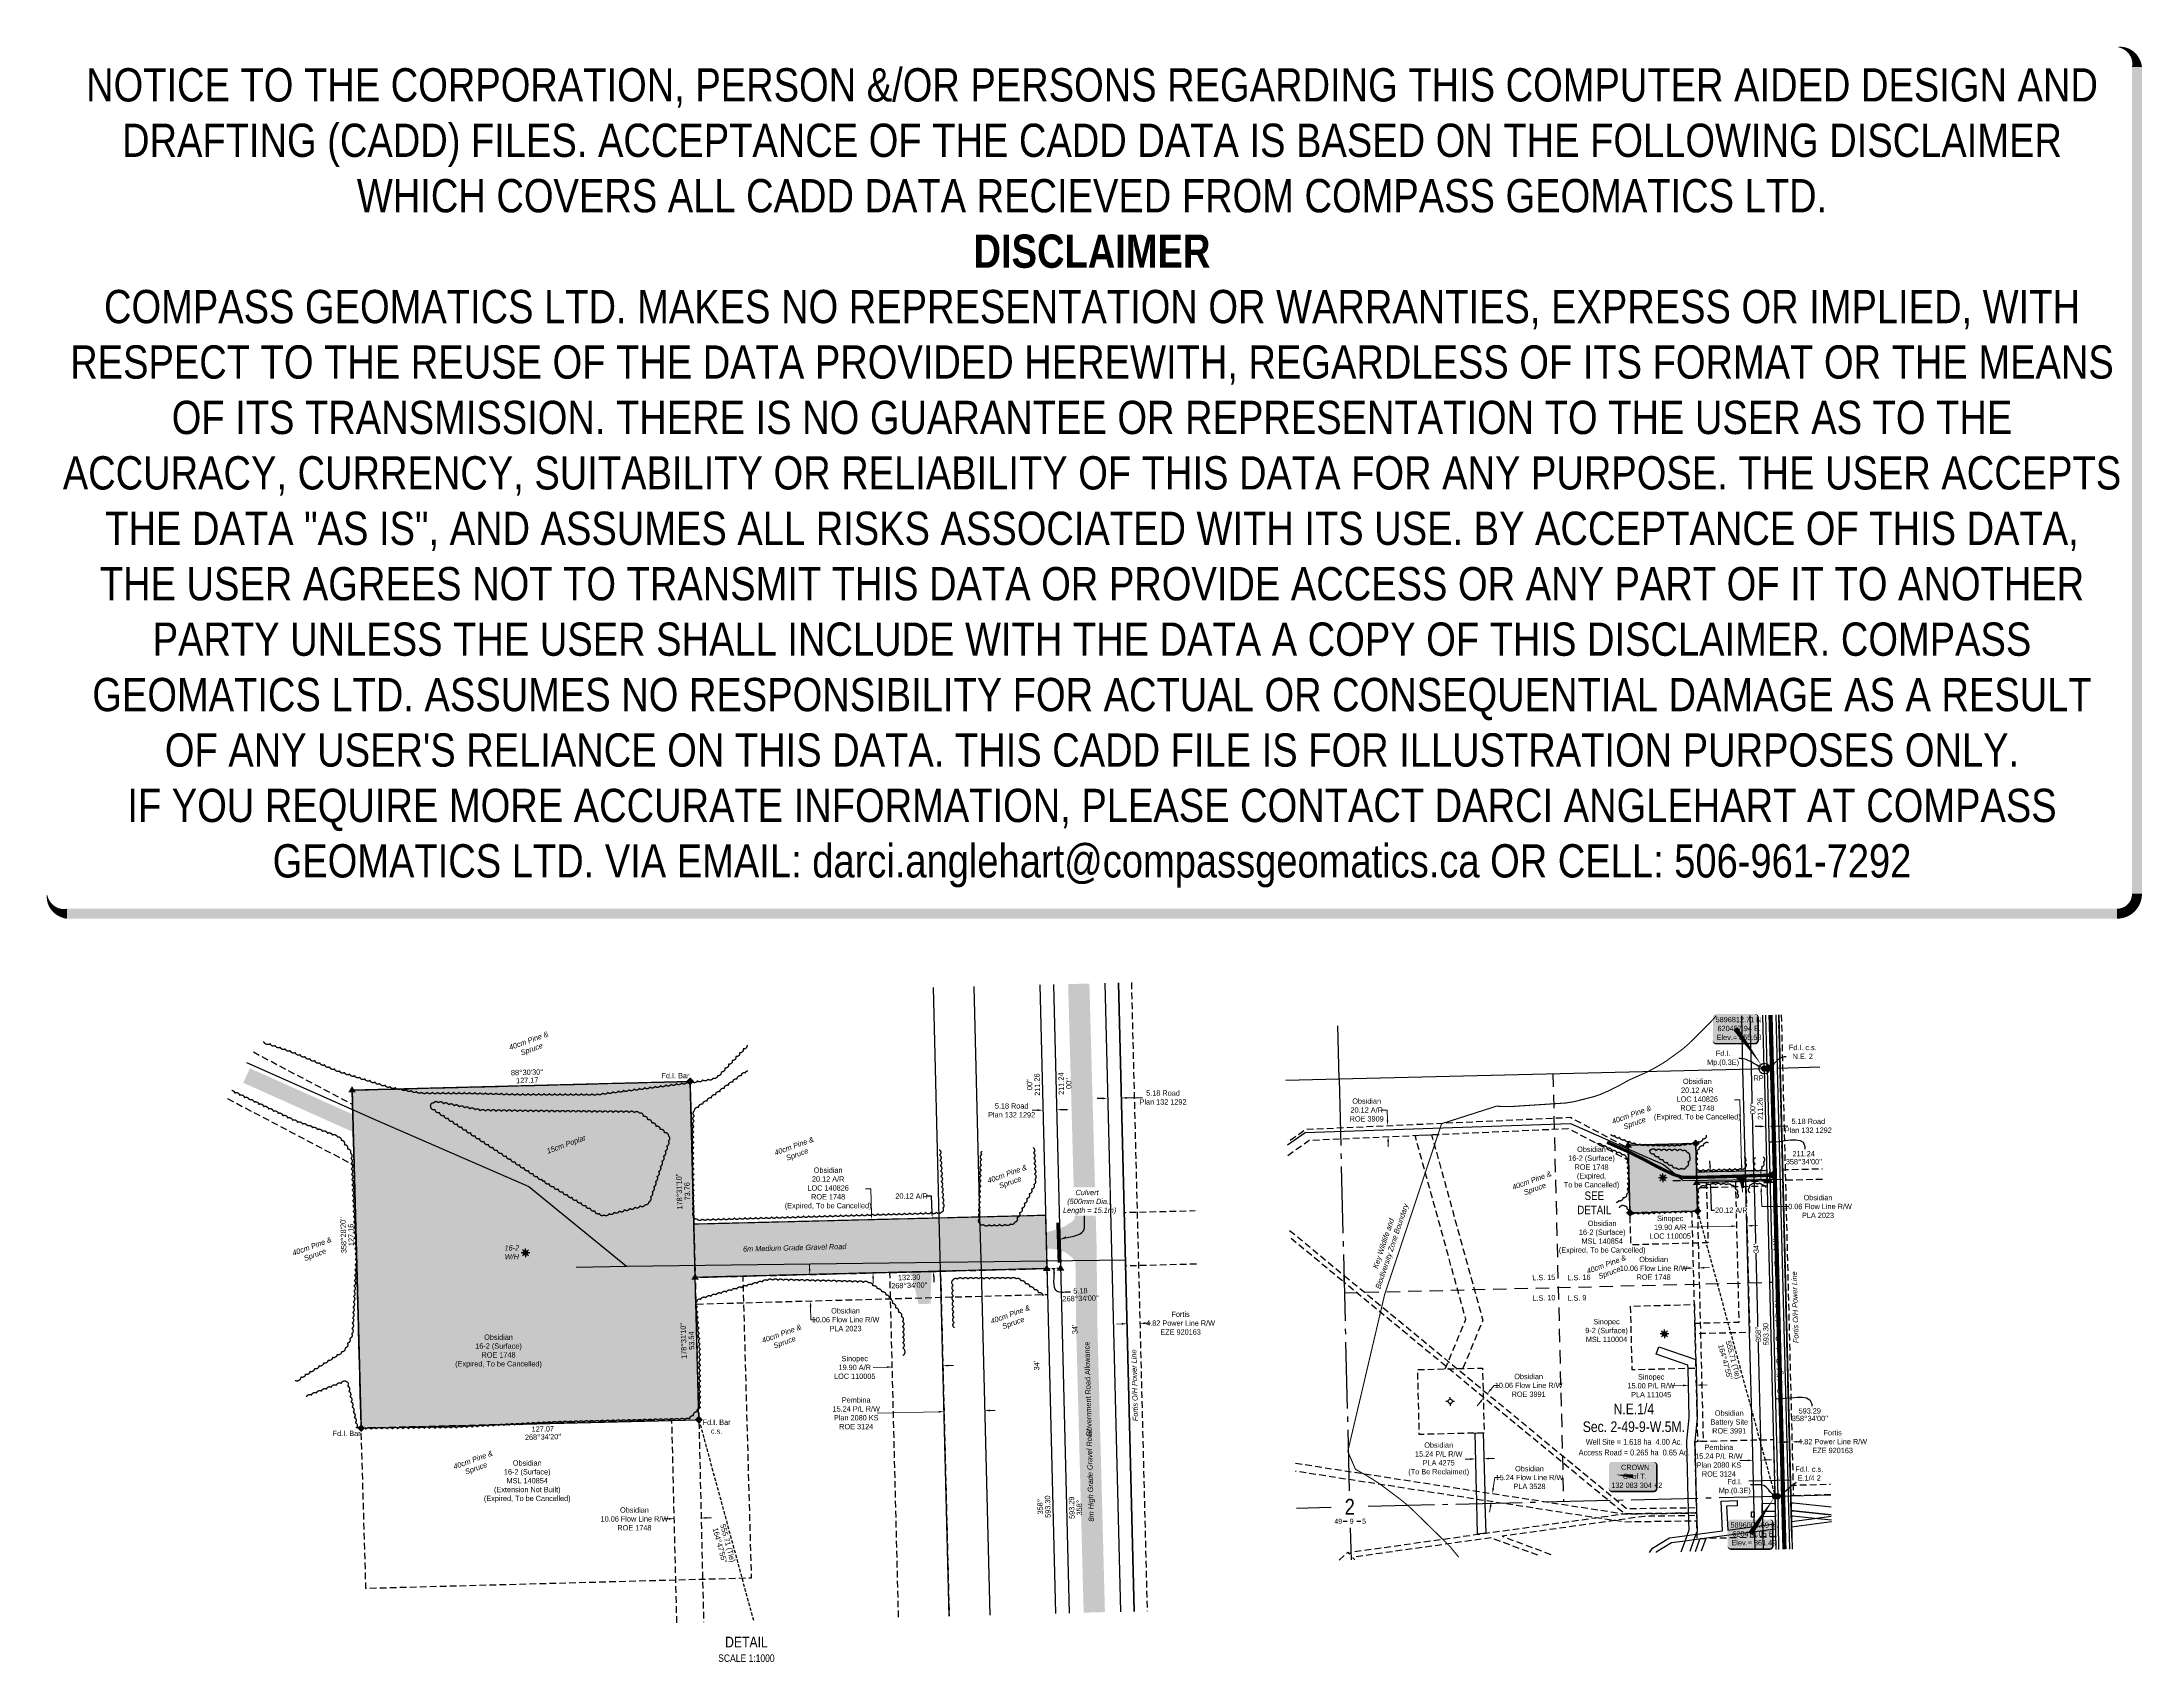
# Model space of a CAD drawing. Extents: x 617220 to 621168, y 5895697 to 5898742.
import ezdxf
from ezdxf.enums import TextEntityAlignment as Align

# ---------------------------------------------------------------- set-up
doc = ezdxf.new("R2010")
doc.units = 0
doc.header["$LTSCALE"] = 5
doc.header["$PDMODE"] = 34
doc.header["$PDSIZE"] = 0.03
for name, pattern in [('0', [1, 1, 0]), ('DASHDOT2', [12.7, 6.35, -3.175, 0, -3.175]), ('foc-ACCESSROAD', [3.75, 2.5, -1.25]), ('foc-FLOWLINE', [3.75, 2.5, -1.25]), ('foc-LSD', [8, 5, -3]), ('foc-QUARTERLINE', [33, 25, -3, 2, -3]), ('foc-TIELINE', [1.875, 1.25, -0.625])]:
    doc.linetypes.add(name, pattern=pattern)
doc.layers.get('Defpoints').update_dxf_attribs({"color": 9})
for name, color, linetype in [('10', 1, 'Continuous'), ('35', 37, 'Continuous'), ('9', 3, 'Continuous'), ('AS-OWNER', 7, 'Continuous'), ('AS-POWER', 104, 'foc-POWER'), ('AS-POWER-T', 104, 'Continuous'), ('AS-ROADS', 254, 'Continuous'), ('AS-WILDLIFE', 131, 'DASHDOT2'), ('C-AR', 13, 'foc-ACCESSROAD'), ('C-FLOWLINE', 13, 'foc-FLOWLINE'), ('C-RW', 13, 'Continuous'), ('C-SYMBOL', 7, 'Continuous'), ('C-WS', 13, 'foc-ACCESSROAD'), ('C-WS-S', 8, 'Continuous'), ('DETAIL-T', 7, 'Continuous'), ('F-AR', 190, 'foc-ACCESSROAD'), ('F-EZE', 190, 'foc-FLOWLINE'), ('F-RW', 190, 'Continuous'), ('F-WS', 190, 'foc-ACCESSROAD'), ('F-WS-S', 8, 'Continuous'), ('L-AREAREQUIRED', 7, 'Continuous'), ('L-AREAWORK', 7, 'Continuous'), ('L-BD', 7, 'Continuous'), ('L-MON', 1, 'Continuous'), ('L-MON-T', 1, 'Continuous'), ('L-QSEC', 8, 'foc-QUARTERLINE'), ('L-ROAD-T', 7, 'Continuous'), ('L-SEC', 7, 'Continuous'), ('L-SECLBL', 7, 'Continuous'), ('L-SECTION-LSD', 7, 'foc-LSD'), ('L-TIE', 7, 'foc-TIELINE'), ('L-TITLEDB', 4, 'Continuous'), ('L-TITLEDB-T', 4, 'Continuous'), ('P-PROPOSED', 10, 'Continuous'), ('P-PROPOSED-H', 21, 'Continuous'), ('P-TXT', 4, 'Continuous'), ('T-BUSH', 110, '0'), ('T-BUSH-T', 110, 'Continuous')]:
    doc.layers.add(name, color=color, linetype=linetype)
for name, color, linetype, lineweight in [('AS-GENERAL', 48, 'Continuous', 18), ('C-AR-T', 13, 'Continuous', 9), ('C-FLOWLINE-T', 13, 'Continuous', 9), ('C-WS-T', 13, 'Continuous', 9), ('F-AR-T', 190, 'Continuous', 9), ('F-EZE-T', 190, 'Continuous', 9), ('F-RW-T', 190, 'Continuous', 9), ('F-WS-T', 190, 'Continuous', 9), ('T-TEXT', 48, 'Continuous', 18)]:
    doc.layers.add(name, color=color, linetype=linetype, lineweight=lineweight)
doc.layers.add('DISCLAIMER', color=7, linetype='Continuous', plot=False)
doc.styles.add('100L', font='ARIALN.TTF', dxfattribs={"height": 11})
doc.styles.add('175L', font='ARIALN.TTF', dxfattribs={"height": 20})
doc.styles.add('240', font='ARIALN.TTF', dxfattribs={"height": 30})
doc.styles.add('80', font='ARIALN.TTF', dxfattribs={"height": 10})
doc.styles.add('80CG', font='ARIALN.TTF', dxfattribs={"height": 10})
doc.styles.add('80L', font='ARIALN.TTF', dxfattribs={"height": 10})
doc.styles.add('80LS', font='ARIALNI.TTF', dxfattribs={"height": 10})
doc.styles.add('foc-LtypeFont', font='ARIALN.TTF', dxfattribs={"height": 7.35})
doc.styles.add('SIMPLEX', font='ARIALN.TTF')
doc.linetypes.add('foc-POWER', pattern='A,6,-1,["P",foc-LtypeFont,S=0.2,R=0,X=-0.625,Y=-0.75],-1.24,4', length=12.24)
doc.linetypes.add('foc-POWER-NOLINE', pattern='A,0,-4,["P",foc-LtypeFont,S=0.2,R=0,X=-0.625,Y=-0.75],-8.24', length=12.24)
doc.dimstyles.new('Compass 5 000', dxfattribs={"dimscale": 5, "dimtxt": 9, "dimasz": 2, "dimexe": 0.2, "dimexo": 0.0625, "dimgap": 0.5, "dimtad": 0, "dimtih": 1, "dimtoh": 1, "dimzin": 0, "dimdsep": 46, "dimtxsty": '80CG', "dimcen": 0.1, "dimse1": 1, "dimse2": 1, "dimclrd": 256, "dimclrt": 256, "dimaunit": 1, "dimadec": 4, "dimazin": 0, "dimtfac": 0.06, "dimtofl": 0, "dimtmove": 0, "dimatfit": 1, "dimfxl": 0.2, "dimtolj": 1, "dimtzin": 0, "dimlwd": -1, "dimarcsym": 0})

# ---------------------------------------------------------------- blocks, each defined once
blk = doc.blocks.new('L-SECLBL')
at = {"layer": '9', "color": 7}
for p, q in [((-5.1, -27.8), (-12.3, -27.8)), ((20.7, -27.8), (13.5, -27.8))]:
    blk.add_line(p, q, dxfattribs=at)
at = {"layer": '10', "color": 2, "style": 'SIMPLEX'}
blk.add_attdef('SEC', text='', height=30, dxfattribs=at).set_placement((0, 0), align=Align.MIDDLE)
at = {"layer": '10', "color": 5, "style": '80L'}
blk.add_attdef('TWP', text='', height=9.5, dxfattribs=at).set_placement((-14.4, -27.4), align=Align.MIDDLE_RIGHT)
blk.add_attdef('RGE', text='', height=9.5, dxfattribs=at).set_placement((3.6, -27.4), align=Align.MIDDLE_CENTER)
blk.add_attdef('MER', text='', height=9.5, dxfattribs=at).set_placement((23.2, -27.4), align=Align.MIDDLE_LEFT)
blk = doc.blocks.new('*D425')
at = {"layer": 'C-AR-T', "transparency": 16777216}
for p, q in [((620411.9, 5896753.9), (620401.9, 5896753.9)), ((620415.3, 5896630.6), (620411.9, 5896753.9)), ((620416.4, 5896590.5), (620416.7, 5896580.5))]:
    blk.add_line(p, q, dxfattribs=at)
for points in [[(620417, 5896630.7), (620413.7, 5896630.6), (620415.6, 5896620.6)], [(620418.1, 5896590.6), (620414.8, 5896590.5), (620416.2, 5896600.5)]]:
    blk.add_solid(points, dxfattribs=at)
at = {"layer": 'Defpoints', "color": 0, "transparency": 16777216}
for p in [(620362.9, 5896619.2), (620415.6, 5896620.6), (620363.4, 5896599.1)]:
    blk.add_point(p, dxfattribs=at)
at = {"layer": 'C-AR-T', "transparency": 16777216, "insert": (620332, 5896753.9), "char_height": 10, "attachment_point": 5, "style": '80CG'}
blk.add_mtext('\\A1;Obsidian\\P20.12 A/R\\PLOC 140826\\PROE 1748\\P(Expired, To be Cancelled)', dxfattribs=at)
blk = doc.blocks.new('*D426')
at = {"layer": 'C-AR-T', "transparency": 16777216}
for p, q in [((620314.9, 5896437.5), (620304.9, 5896437.3)), ((620344.9, 5896438.3), (620354.9, 5896438.5))]:
    blk.add_line(p, q, dxfattribs=at)
for points in [[(620314.9, 5896439.2), (620314.9, 5896435.9), (620324.9, 5896437.8)], [(620344.9, 5896439.9), (620345, 5896436.6), (620335, 5896438)]]:
    blk.add_solid(points, dxfattribs=at)
at = {"layer": 'Defpoints', "color": 0, "transparency": 16777216}
for p in [(620324.9, 5896437.8), (620330.2, 5896224.6), (620340.3, 5896224.9)]:
    blk.add_point(p, dxfattribs=at)
at = {"layer": 'C-AR-T', "transparency": 16777216, "insert": (620249.9, 5896437.3), "char_height": 10, "attachment_point": 5, "style": '80CG'}
blk.add_mtext('\\A1;Obsidian\\P10.06 Flow Line R/W\\PROE 1748', dxfattribs=at)
blk = doc.blocks.new('*D427')
at = {"layer": 'C-AR-T', "transparency": 16777216}
for p, q in [((619748.9, 5896734.8), (619738.9, 5896734.8)), ((619749.5, 5896715.6), (619748.9, 5896734.8)), ((619750.8, 5896675.5), (619751.1, 5896665.5))]:
    blk.add_line(p, q, dxfattribs=at)
for points in [[(619751.2, 5896715.6), (619747.9, 5896715.5), (619749.8, 5896705.6)], [(619752.5, 5896675.5), (619749.1, 5896675.4), (619750.5, 5896685.5)]]:
    blk.add_solid(points, dxfattribs=at)
at = {"layer": 'Defpoints', "color": 0, "transparency": 16777216}
for p in [(619750.5, 5896685.5), (619927.6, 5896711.1), (619928.3, 5896691)]:
    blk.add_point(p, dxfattribs=at)
at = {"layer": 'C-AR-T', "transparency": 16777216, "insert": (619710.4, 5896734.8), "char_height": 10, "attachment_point": 5, "style": '80CG'}
blk.add_mtext('\\A1;Obsidian\\P20.12 A/R\\PROE 3909', dxfattribs=at)
blk = doc.blocks.new('*D428')
at = {"layer": 'C-AR-T', "transparency": 16777216}
for p, q in [((619943.6, 5896209.5), (619949.9, 5896217.2)), ((619949.9, 5896217.2), (619959.9, 5896217.2)), ((619924.4, 5896186.3), (619918.1, 5896178.6))]:
    blk.add_line(p, q, dxfattribs=at)
for points in [[(619942.3, 5896210.6), (619944.9, 5896208.5), (619937.2, 5896201.8)], [(619923.1, 5896187.4), (619925.7, 5896185.3), (619930.8, 5896194)]]:
    blk.add_solid(points, dxfattribs=at)
at = {"layer": 'Defpoints', "color": 0, "transparency": 16777216}
for p in [(619937.2, 5896201.8), (619978.6, 5896154.6), (619985, 5896162.3)]:
    blk.add_point(p, dxfattribs=at)
at = {"layer": 'C-AR-T', "transparency": 16777216, "insert": (620014.9, 5896217.2), "char_height": 10, "attachment_point": 5, "style": '80CG'}
blk.add_mtext('\\A1;Obsidian\\P10.06 Flow Line R/W\\PROE 3991', dxfattribs=at)
blk = doc.blocks.new('*D429')
at = {"layer": 'C-FLOWLINE-T', "transparency": 16777216}
for p, q in [((619948.4, 5896023.8), (619951.5, 5896044)), ((619951.5, 5896044), (619961.5, 5896044)), ((619943, 5895989), (619941.5, 5895979.1))]:
    blk.add_line(p, q, dxfattribs=at)
for points in [[(619946.8, 5896024.1), (619950.1, 5896023.6), (619946.9, 5896013.9)], [(619941.4, 5895989.2), (619944.7, 5895988.7), (619944.6, 5895998.9)]]:
    blk.add_solid(points, dxfattribs=at)
at = {"layer": 'Defpoints', "color": 0, "transparency": 16777216}
for p in [(619946.9, 5896013.9), (619953.1, 5896013), (619950.8, 5895997.9)]:
    blk.add_point(p, dxfattribs=at)
at = {"layer": 'C-FLOWLINE-T', "transparency": 16777216, "insert": (620016.5, 5896044), "char_height": 10, "attachment_point": 5, "style": '80CG'}
blk.add_mtext('\\A1;Obsidian\\P15.24 Flow Line R/W\\PPLA 3528', dxfattribs=at)
blk = doc.blocks.new('*D430')
at = {"layer": 'C-FLOWLINE-T', "transparency": 16777216}
for p, q in [((619905.4, 5896078.7), (619895.4, 5896078.5)), ((619940.6, 5896079.6), (619950.6, 5896079.9))]:
    blk.add_line(p, q, dxfattribs=at)
for points in [[(619905.3, 5896080.4), (619905.4, 5896077.1), (619915.4, 5896079)], [(619940.6, 5896081.3), (619940.7, 5896078), (619930.6, 5896079.4)]]:
    blk.add_solid(points, dxfattribs=at)
at = {"layer": 'Defpoints', "color": 0, "transparency": 16777216}
for p in [(619915, 5896092.9), (619930.3, 5896093.3), (619915.4, 5896079)]:
    blk.add_point(p, dxfattribs=at)
at = {"layer": 'C-FLOWLINE-T', "transparency": 16777216, "insert": (619845.8, 5896078.5), "char_height": 10, "attachment_point": 5, "style": '80CG'}
blk.add_mtext('\\A1;Obsidian\\P15.24 P/L R/W\\PPLA 4275\\P(To Be Reclaimed)', dxfattribs=at)
blk = doc.blocks.new('*D431')
at = {"layer": 'Defpoints', "color": 0, "transparency": 16777216}
for p in [(620406.3, 5896516.7), (620408, 5896450.4), (620427, 5896450.8)]:
    blk.add_point(p, dxfattribs=at)
at = {"layer": 'F-AR-T', "transparency": 16777216}
for p, q in [((620396.3, 5896516.4), (620315.5, 5896514.4)), ((620435.4, 5896517.4), (620445.4, 5896517.7))]:
    blk.add_line(p, q, dxfattribs=at)
for points in [[(620396.3, 5896518.1), (620396.3, 5896514.8), (620406.3, 5896516.7)], [(620435.3, 5896519.1), (620435.4, 5896515.7), (620425.4, 5896517.2)]]:
    blk.add_solid(points, dxfattribs=at)
at = {"layer": 'F-AR-T', "transparency": 16777216, "insert": (620281.1, 5896514.4), "char_height": 10, "attachment_point": 5, "style": '80CG'}
blk.add_mtext('\\A1;Sinopec\\P19.90 A/R\\PLOC 110005', dxfattribs=at)
blk = doc.blocks.new('*D432')
at = {"layer": 'Defpoints', "color": 0, "transparency": 16777216}
for p in [(620315.4, 5896217.3), (620318.9, 5896077.8), (620333.9, 5896078.1)]:
    blk.add_point(p, dxfattribs=at)
at = {"layer": 'F-RW-T', "transparency": 16777216}
for p, q in [((620305.4, 5896217.1), (620284.4, 5896216.5)), ((620340.4, 5896217.9), (620350.4, 5896218.2))]:
    blk.add_line(p, q, dxfattribs=at)
for points in [[(620305.4, 5896218.7), (620305.4, 5896215.4), (620315.4, 5896217.3)], [(620340.3, 5896219.6), (620340.4, 5896216.3), (620330.4, 5896217.7)]]:
    blk.add_solid(points, dxfattribs=at)
at = {"layer": 'F-RW-T', "transparency": 16777216, "insert": (620245.3, 5896216.5), "char_height": 10, "attachment_point": 5, "style": '80CG'}
blk.add_mtext('\\A1;Sinopec\\P15.00 P/L R/W\\PPLA 111045', dxfattribs=at)
blk = doc.blocks.new('*U424')
h = blk.add_hatch(color=255)
edge = h.paths.add_edge_path()
edge.add_line((-39, -28.5), (39, -28.5))
edge.add_arc((39, -22.5), 6, 270, 360)
edge.add_line((45, -22.5), (45, 21))
edge.add_arc((39, 21), 6, 0, 90)
edge.add_line((39, 27), (-39, 27))
edge.add_arc((-39, 21), 6, 90, 180)
edge.add_line((-45, 21), (-45, -22.5))
edge.add_arc((-39, -22.5), 6, 180, 270)
at = {"color": 14, "flags": 128}
blk.add_lwpolyline([(-39, -28.5, 3, 3, 0), (39, -28.5, 3, 3, 0.414214), (45, -22.5, 3, 3, 0), (45, 21, 3, 0, 0.414214), (39, 27, 0, 0, 0), (-39, 27, 0, 0, 0.414214), (-45, 21, 0, 0, 0), (-45, -22.5, 0, 3, 0.414214)], format="xyseb", close=True, dxfattribs=at)
blk.add_lwpolyline([(-30.9, 2.9, 0, 7.5, 0), (0, 0, 0, 0, 0)], format="xyseb", dxfattribs=at)
at = {"color": 14, "style": '80'}
blk.add_attdef('ENTER_TEXT_001', (-26.8, -4.9), '', height=10, dxfattribs=at)
blk = doc.blocks.new('GABD')
for p, q in [((-0.81, 0), (-1.62, 0)), ((0, 0.81), (0, 1.62)), ((1.62, 0), (0.81, 0)), ((0, -0.81), (0, -1.62))]:
    blk.add_line(p, q)
blk.add_circle((0, 0), 0.8)
blk = doc.blocks.new('GAS')
h = blk.add_hatch(color=255)
h.dxf.hatch_style = 1
edge = h.paths.add_edge_path()
edge.add_arc((0, 0), 0.9, 0, 360)
for p, q in [((-0.81, 0), (-1.62, 0)), ((-0.57, 0.57), (-1.14, 1.14)), ((0, 0.81), (0, 1.62)), ((0.57, 0.57), (1.14, 1.14)), ((1.62, 0), (0.81, 0)), ((-0.57, -0.57), (-1.14, -1.14)), ((0, -0.81), (0, -1.62)), ((1.14, -1.14), (0.57, -0.57))]:
    blk.add_line(p, q)
blk.add_circle((0, 0), 0.8)
blk = doc.blocks.new('fdia')
at = {"color": 255, "const_width": 1}
blk.add_lwpolyline([(-0.5, 0, 1), (0.5, 0, 1)], format="xyb", close=True, dxfattribs=at)
blk = doc.blocks.new('Fdiaa')
blk.add_blockref('fdia', (0, 0))
blk = doc.blocks.new('fdib')
at = {"color": 1, "const_width": 1.6}
blk.add_lwpolyline([(-0.4, 0, 1), (0.4, 0, 1)], format="xyb", close=True, dxfattribs=at)
at = {"color": 1}
blk.add_circle((0, 0), 0.8, dxfattribs=at)
blk = doc.blocks.new('Fdibb')
blk.add_blockref('fdib', (0, 0))
blk = doc.blocks.new('fdicc')
for name in ['Fdibb', 'Fdiaa']:
    blk.add_blockref(name, (0, 0))
blk = doc.blocks.new('FDI')
blk.add_blockref('fdicc', (0, 0))
blk = doc.blocks.new('STRIA')
blk.add_hatch(color=255).paths.add_polyline_path([(-0.04, 1.52), (-1.47, -0.87), (1.39, -0.87)])
blk = doc.blocks.new('STRIAA')
blk.add_blockref('STRIA', (0, 0))
blk = doc.blocks.new('STRIB')
at = {"color": 1}
blk.add_solid([(-1.12, -0.67), (-0.04, 1.13), (1.04, -0.67)], dxfattribs=at)
blk = doc.blocks.new('STRIBB')
blk.add_blockref('STRIB', (0, 0))
blk = doc.blocks.new('STRICC')
for name in ['STRIAA', 'STRIBB']:
    blk.add_blockref(name, (0, 0))
blk = doc.blocks.new('fdspike')
blk.add_blockref('STRICC', (0, 0))
blk = doc.blocks.new('SMONA')
blk.add_hatch(color=255).paths.add_polyline_path([(0, -1.49), (1.49, 0), (0, 1.49), (-1.49, 0)])
blk = doc.blocks.new('SMONAA')
blk.add_blockref('SMONA', (0, 0))
blk = doc.blocks.new('SMONB')
at = {"color": 1}
blk.add_solid([(0, 1.2), (1.2, 0), (-1.2, 0), (0, -1.2)], dxfattribs=at)
blk = doc.blocks.new('SMONBB')
blk.add_blockref('SMONB', (0, 0))
blk = doc.blocks.new('SMONCC')
for name in ['SMONAA', 'SMONBB']:
    blk.add_blockref(name, (0, 0))
blk = doc.blocks.new('FDIBAR')
blk.add_blockref('SMONCC', (0, 0))
blk = doc.blocks.new('*D433')
at = {"layer": 'Defpoints', "color": 0, "transparency": 16777216}
for p in [(620436.3, 5896083.9), (620436.5, 5896076.4), (620451.5, 5896084.3)]:
    blk.add_point(p, dxfattribs=at)
at = {"layer": 'F-RW-T', "transparency": 16777216}
for p, q in [((620426.5, 5896076.2), (620411.7, 5896075.8)), ((620461.7, 5896077.1), (620471.7, 5896077.3))]:
    blk.add_line(p, q, dxfattribs=at)
for points in [[(620426.4, 5896077.9), (620426.5, 5896074.5), (620436.5, 5896076.4)], [(620461.7, 5896078.7), (620461.7, 5896075.4), (620451.7, 5896076.8)]]:
    blk.add_solid(points, dxfattribs=at)
at = {"layer": 'F-RW-T', "transparency": 16777216, "insert": (620372.6, 5896075.8), "char_height": 10, "attachment_point": 5, "style": '80CG'}
blk.add_mtext('\\A1;Pembina\\P15.24 P/L R/W\\PPlan 2080 KS\\PROE 3124', dxfattribs=at)
blk = doc.blocks.new('*D434')
at = {"layer": 'Defpoints', "color": 0, "transparency": 16777216}
for p in [(620356.3, 5896619), (620404.9, 5896620.2), (620405.4, 5896600.1)]:
    blk.add_point(p, dxfattribs=at)
at = {"layer": 'P-TXT', "transparency": 16777216}
for p, q in [((620356, 5896629), (620355.8, 5896639)), ((620357.1, 5896588.9), (620358.1, 5896546.4)), ((620358.1, 5896546.4), (620368.1, 5896546.4))]:
    blk.add_line(p, q, dxfattribs=at)
for points in [[(620357.7, 5896629.1), (620354.4, 5896629), (620356.3, 5896619)], [(620358.7, 5896589), (620355.4, 5896588.9), (620356.8, 5896598.9)]]:
    blk.add_solid(points, dxfattribs=at)
at = {"layer": 'P-TXT', "transparency": 16777216, "insert": (620395.9, 5896546.4), "char_height": 10, "attachment_point": 5, "style": '80CG', "bg_fill": 3, "box_fill_scale": 1.1, "bg_fill_color": 256, "bg_fill_true_color": 13158600, "bg_fill_transparency": 0}
blk.add_mtext('\\A1;20.12 A/R', dxfattribs=at)
blk = doc.blocks.new('*D436')
at = {"layer": 'C-AR-T', "transparency": 16777216}
for p, q in [((618398.7, 5895966.4), (618388.7, 5895966.2)), ((618468.9, 5895968.2), (618478.9, 5895968.4))]:
    blk.add_line(p, q, dxfattribs=at)
for points in [[(618398.6, 5895968.1), (618398.7, 5895964.7), (618408.7, 5895966.7)], [(618468.9, 5895969.8), (618469, 5895966.5), (618458.9, 5895967.9)]]:
    blk.add_solid(points, dxfattribs=at)
at = {"layer": 'Defpoints', "color": 0, "transparency": 16777216}
for p in [(618408.5, 5895974.6), (618458.7, 5895975.8), (618408.7, 5895966.7)]:
    blk.add_point(p, dxfattribs=at)
at = {"layer": 'C-AR-T', "transparency": 16777216, "insert": (618333.7, 5895966.2), "char_height": 10, "attachment_point": 5, "style": '80CG'}
blk.add_mtext('\\A1;Obsidian\\P10.06 Flow Line R/W\\PROE 1748', dxfattribs=at)
blk = doc.blocks.new('*D437')
at = {"layer": 'C-AR-T', "transparency": 16777216}
for p, q in [((618777.9, 5896586.9), (618767.9, 5896586.9)), ((618779.2, 5896539.4), (618777.9, 5896586.9)), ((618782.5, 5896418.7), (618782.7, 5896408.7))]:
    blk.add_line(p, q, dxfattribs=at)
for points in [[(618780.8, 5896539.5), (618777.5, 5896539.4), (618779.4, 5896529.4)], [(618784.1, 5896418.7), (618780.8, 5896418.6), (618782.2, 5896428.7)]]:
    blk.add_solid(points, dxfattribs=at)
at = {"layer": 'Defpoints', "color": 0, "transparency": 16777216}
for p in [(618737.9, 5896528.3), (618779.4, 5896529.4), (618740.7, 5896427.5)]:
    blk.add_point(p, dxfattribs=at)
at = {"layer": 'C-AR-T', "transparency": 16777216, "insert": (618697.9, 5896586.9), "char_height": 10, "attachment_point": 5, "style": '80CG'}
blk.add_mtext('\\A1;Obsidian\\P20.12 A/R\\PLOC 140826\\PROE 1748\\P(Expired, To be Cancelled)', dxfattribs=at)
blk = doc.blocks.new('*D438')
at = {"layer": 'Defpoints', "color": 0, "transparency": 16777216}
for p in [(618818.4, 5896251.8), (618819.2, 5896219.5), (618914.4, 5896221.9)]:
    blk.add_point(p, dxfattribs=at)
at = {"layer": 'F-AR-T', "transparency": 16777216}
for p, q in [((618808.4, 5896251.5), (618782.3, 5896250.9)), ((618923.6, 5896254.4), (618933.6, 5896254.7))]:
    blk.add_line(p, q, dxfattribs=at)
for points in [[(618808.4, 5896253.2), (618808.4, 5896249.9), (618818.4, 5896251.8)], [(618923.6, 5896256.1), (618923.7, 5896252.8), (618913.6, 5896254.2)]]:
    blk.add_solid(points, dxfattribs=at)
at = {"layer": 'F-AR-T', "transparency": 16777216, "insert": (618747.9, 5896250.9), "char_height": 10, "attachment_point": 5, "style": '80CG'}
blk.add_mtext('\\A1;Sinopec\\P19.90 A/R\\PLOC 110005', dxfattribs=at)
blk = doc.blocks.new('*D439')
at = {"layer": 'Defpoints', "color": 0, "transparency": 16777216}
for p in [(618857.2, 5896531.1), (618893.5, 5896532), (618859.7, 5896430.5)]:
    blk.add_point(p, dxfattribs=at)
at = {"layer": 'P-TXT', "transparency": 16777216}
for p, q in [((618892.5, 5896573), (618882.5, 5896573)), ((618893.3, 5896542), (618892.5, 5896573)), ((618896.3, 5896421.4), (618896.5, 5896411.5))]:
    blk.add_line(p, q, dxfattribs=at)
for points in [[(618894.9, 5896542), (618891.6, 5896541.9), (618893.5, 5896532)], [(618898, 5896421.5), (618894.6, 5896421.4), (618896, 5896431.4)]]:
    blk.add_solid(points, dxfattribs=at)
at = {"layer": 'P-TXT', "transparency": 16777216, "insert": (618854.8, 5896573), "char_height": 10, "attachment_point": 5, "style": '80CG'}
blk.add_mtext('\\A1;20.12 A/R', dxfattribs=at)
blk = doc.blocks.new('*D440')
at = {"layer": 'Defpoints', "color": 0, "transparency": 16777216}
for p in [(618915.5, 5896180.6), (618991.6, 5896182.5), (618915.8, 5896167.9)]:
    blk.add_point(p, dxfattribs=at)
at = {"layer": 'F-RW-T', "transparency": 16777216}
for p, q in [((619002, 5896170), (619012, 5896170.3)), ((618905.8, 5896167.6), (618789.8, 5896164.7))]:
    blk.add_line(p, q, dxfattribs=at)
for points in [[(619001.9, 5896171.7), (619002, 5896168.4), (618992, 5896169.8)], [(618905.8, 5896169.3), (618905.9, 5896165.9), (618915.8, 5896167.9)]]:
    blk.add_solid(points, dxfattribs=at)
at = {"layer": 'F-RW-T', "transparency": 16777216, "insert": (618750.7, 5896164.7), "char_height": 10, "attachment_point": 5, "style": '80CG'}
blk.add_mtext('\\A1;Pembina\\P15.24 P/L R/W\\PPlan 2080 KS\\PROE 3124', dxfattribs=at)
blk = doc.blocks.new('*D441')
at = {"layer": 'Defpoints', "color": 0, "transparency": 16777216}
for p in [(619259.9, 5896335.6), (619284, 5896336.2), (619284, 5896333.7)]:
    blk.add_point(p, dxfattribs=at)
at = {"layer": 'F-EZE-T', "transparency": 16777216}
for p, q in [((619249.9, 5896332.9), (619239.9, 5896332.6)), ((619294, 5896334), (619304, 5896334.2))]:
    blk.add_line(p, q, dxfattribs=at)
for points in [[(619249.9, 5896334.5), (619250, 5896331.2), (619259.9, 5896333.1)], [(619294, 5896335.7), (619294.1, 5896332.3), (619284, 5896333.7)]]:
    blk.add_solid(points, dxfattribs=at)
at = {"layer": 'F-EZE-T', "transparency": 16777216, "insert": (619360.5, 5896334.2), "char_height": 10, "attachment_point": 5, "style": '80CG'}
blk.add_mtext('\\A1;Fortis\\P4.82 Power Line R/W\\PEZE 920163', dxfattribs=at)
blk = doc.blocks.new('*U442')
h = blk.add_hatch(color=254)
edge = h.paths.add_edge_path()
edge.add_line((-36.5, -28.5), (36.5, -28.5))
edge.add_arc((36.5, -22.5), 6, 270, 360)
edge.add_line((42.5, -22.5), (42.5, 21))
edge.add_arc((36.5, 21), 6, 0, 90)
edge.add_line((36.5, 27), (-36.5, 27))
edge.add_arc((-36.5, 21), 6, 90, 180)
edge.add_line((-42.5, 21), (-42.5, -22.5))
edge.add_arc((-36.5, -22.5), 6, 180, 270)
at = {"color": 1, "flags": 128}
blk.add_lwpolyline([(-36.5, -28.5, 3, 3, 0), (36.5, -28.5, 3, 3, 0.414214), (42.5, -22.5, 3, 3, 0), (42.5, 21, 3, 0, 0.414214), (36.5, 27, 0, 0, 0), (-36.5, 27, 0, 0, 0.414214), (-42.5, 21, 0, 0, 0), (-42.5, -22.5, 0, 3, 0.414214)], format="xyseb", close=True, dxfattribs=at)
blk.add_lwpolyline([(50.3, -70.9, 0, 10, 0), (0, 0, 5, 5, 0)], format="xyseb", dxfattribs=at)
at = {"color": 1, "style": '80'}
blk.add_attdef('ENTER_TEXT_001', (-36, -5), '', height=10, dxfattribs=at)
blk = doc.blocks.new('*U443')
at = {"layer": '35', "color": 3}
blk.add_circle((0, 0), 10, dxfattribs=at)
at = {"layer": '35', "color": 3, "style": '80'}
blk.add_attdef('RP_001', (-20.2, -22.7), '', height=10, dxfattribs=at)
blk = doc.blocks.new('*U444')
h = blk.add_hatch(color=254)
edge = h.paths.add_edge_path()
edge.add_line((-36.5, -28.5), (36.5, -28.5))
edge.add_arc((36.5, -22.5), 6, 270, 360)
edge.add_line((42.5, -22.5), (42.5, 21))
edge.add_arc((36.5, 21), 6, 0, 90)
edge.add_line((36.5, 27), (-36.5, 27))
edge.add_arc((-36.5, 21), 6, 90, 180)
edge.add_line((-42.5, 21), (-42.5, -22.5))
edge.add_arc((-36.5, -22.5), 6, 180, 270)
at = {"color": 1, "flags": 128}
blk.add_lwpolyline([(45.3, 69, 0, 10, 0), (0, 0, 5, 5, 0)], format="xyseb", dxfattribs=at)
blk.add_lwpolyline([(-36.5, -28.5, 3, 3, 0), (36.5, -28.5, 3, 3, 0.414214), (42.5, -22.5, 3, 3, 0), (42.5, 21, 3, 0, 0.414214), (36.5, 27, 0, 0, 0), (-36.5, 27, 0, 0, 0.414214), (-42.5, 21, 0, 0, 0), (-42.5, -22.5, 0, 3, 0.414214)], format="xyseb", close=True, dxfattribs=at)
at = {"color": 1, "style": '80'}
blk.add_attdef('ENTER_TEXT_001', (-36, -5), '', height=10, dxfattribs=at)
blk = doc.blocks.new('*D458')
at = {"layer": 'Defpoints', "color": 0, "transparency": 16777216}
for p in [(620460.6, 5896706.6), (620465.8, 5896706.8), (620465.9, 5896704.3)]:
    blk.add_point(p, dxfattribs=at)
at = {"layer": 'L-TITLEDB-T', "transparency": 16777216}
for p, q in [((620450.7, 5896703.9), (620440.7, 5896703.7)), ((620475.9, 5896704.6), (620502, 5896705.2))]:
    blk.add_line(p, q, dxfattribs=at)
for points in [[(620450.6, 5896705.6), (620450.7, 5896702.3), (620460.7, 5896704.2)], [(620475.8, 5896706.2), (620475.9, 5896702.9), (620465.9, 5896704.3)]]:
    blk.add_solid(points, dxfattribs=at)
at = {"layer": 'L-TITLEDB-T', "transparency": 16777216, "insert": (620540.7, 5896705.2), "char_height": 10, "attachment_point": 5, "style": '80CG'}
blk.add_mtext('\\A1;5.18 Road\\PPlan 132 1292', dxfattribs=at)
blk = doc.blocks.new('*D459')
at = {"layer": 'Defpoints', "color": 0, "transparency": 16777216}
for p in [(619101.5, 5896737.8), (619101.6, 5896734.6), (619127.5, 5896738.4)]:
    blk.add_point(p, dxfattribs=at)
at = {"layer": 'L-TITLEDB-T', "transparency": 16777216}
for p, q in [((619091.6, 5896734.4), (619081.6, 5896734.1)), ((619137.6, 5896735.5), (619147.6, 5896735.8))]:
    blk.add_line(p, q, dxfattribs=at)
for points in [[(619091.5, 5896736.1), (619091.6, 5896732.7), (619101.6, 5896734.6)], [(619137.6, 5896737.2), (619137.6, 5896733.9), (619127.6, 5896735.3)]]:
    blk.add_solid(points, dxfattribs=at)
at = {"layer": 'L-TITLEDB-T', "transparency": 16777216, "insert": (619042.9, 5896734.1), "char_height": 10, "attachment_point": 5, "style": '80CG'}
blk.add_mtext('\\A1;5.18 Road\\PPlan 132 1292', dxfattribs=at)
blk = doc.blocks.new('*D460')
at = {"layer": 'Defpoints', "color": 0, "transparency": 16777216}
for p in [(619223.3, 5896758.5), (619249.2, 5896759.2), (619249.3, 5896757.4)]:
    blk.add_point(p, dxfattribs=at)
at = {"layer": 'L-TITLEDB-T', "transparency": 16777216}
for p, q in [((619213.4, 5896756.5), (619203.4, 5896756.3)), ((619259.3, 5896757.7), (619288.8, 5896758.4))]:
    blk.add_line(p, q, dxfattribs=at)
for points in [[(619213.3, 5896758.2), (619213.4, 5896754.9), (619223.4, 5896756.8)], [(619259.2, 5896759.3), (619259.3, 5896756), (619249.3, 5896757.4)]]:
    blk.add_solid(points, dxfattribs=at)
at = {"layer": 'L-TITLEDB-T', "transparency": 16777216, "insert": (619327.5, 5896758.4), "char_height": 10, "attachment_point": 5, "style": '80CG'}
blk.add_mtext('\\A1;5.18 Road\\PPlan 132 1292', dxfattribs=at)
blk = doc.blocks.new('*D461')
at = {"layer": 'C-FLOWLINE-T', "transparency": 16777216}
for p, q in [((618663, 5896435.6), (618662.8, 5896445.6)), ((618665, 5896365.4), (618665.6, 5896340.7)), ((618665.6, 5896340.7), (618675.6, 5896340.7))]:
    blk.add_line(p, q, dxfattribs=at)
for points in [[(618664.7, 5896435.7), (618661.4, 5896435.6), (618663.3, 5896425.7)], [(618666.6, 5896365.4), (618663.3, 5896365.3), (618664.7, 5896375.4)]]:
    blk.add_solid(points, dxfattribs=at)
at = {"layer": 'Defpoints', "color": 0, "transparency": 16777216}
for p in [(618643.2, 5896425.1), (618644.6, 5896374.8), (618664.7, 5896375.4)]:
    blk.add_point(p, dxfattribs=at)
at = {"layer": 'C-FLOWLINE-T', "transparency": 16777216, "insert": (618730.6, 5896340.7), "char_height": 10, "attachment_point": 5, "style": '80CG'}
blk.add_mtext('\\A1;\\A1;Obsidian\\P10.06 Flow Line R/W\\PPLA 2023', dxfattribs=at)
blk = doc.blocks.new('*D462')
at = {"layer": 'Defpoints', "color": 0, "transparency": 16777216}
for p in [(620505.2, 5896112.2), (620510, 5896112.4), (620510, 5896111)]:
    blk.add_point(p, dxfattribs=at)
at = {"layer": 'F-EZE-T', "transparency": 16777216}
for p, q in [((620495.2, 5896110.6), (620485.2, 5896110.4)), ((620520, 5896111.2), (620530, 5896111.5))]:
    blk.add_line(p, q, dxfattribs=at)
for points in [[(620495.2, 5896112.3), (620495.2, 5896108.9), (620505.2, 5896110.9)], [(620520, 5896112.9), (620520.1, 5896109.6), (620510, 5896111)]]:
    blk.add_solid(points, dxfattribs=at)
at = {"layer": 'F-EZE-T', "transparency": 16777216, "insert": (620586.5, 5896111.5), "char_height": 10, "attachment_point": 5, "style": '80CG'}
blk.add_mtext('\\A1;Fortis\\P4.82 Power Line R/W\\PEZE 920163', dxfattribs=at)
blk = doc.blocks.new('Disclaimer_Legal')
at = {"layer": 'DISCLAIMER', "color": 254, "flags": 128}
blk.add_lwpolyline([(-3612.9, -1104.6, 37.5, 37.5, 0), (4096.1, -1104.6, 37.5, 37.5, 0.414214), (4171.1, -1029.6, 37.5, 37.5, 0), (4171.1, 2078.7, 37.5, 0, 0.414214), (4096.1, 2153.7, 0, 0, 0), (-3612.9, 2153.7, 0, 0, 0.414214), (-3687.9, 2078.7, 0, 0, 0), (-3687.9, -1029.6, 0, 37.5, 0.414214)], format="xyseb", close=True, dxfattribs=at)
at = {"layer": 'DISCLAIMER', "color": 254, "insert": (241.6, 533.9), "char_height": 125, "width": 7717.568, "attachment_point": 5, "style": '80'}
blk.add_mtext('NOTICE TO THE CORPORATION, PERSON &/OR PERSONS REGARDING THIS COMPUTER AIDED DESIGN AND DRAFTING (CADD) FILES. ACCEPTANCE OF THE CADD DATA IS BASED ON THE FOLLOWING DISCLAIMER WHICH COVERS ALL CADD DATA RECIEVED FROM COMPASS GEOMATICS LTD.\\P{\\fArial Narrow|b1|i0|c0|p34;DISCLAIMER}\\PCOMPASS GEOMATICS LTD. MAKES NO REPRESENTATION OR WARRANTIES, EXPRESS OR IMPLIED, WITH RESPECT TO THE REUSE OF THE DATA PROVIDED HEREWITH, REGARDLESS OF ITS FORMAT OR THE MEANS OF ITS TRANSMISSION. THERE IS NO GUARANTEE OR REPRESENTATION TO THE USER AS TO THE ACCURACY, CURRENCY, SUITABILITY OR RELIABILITY OF THIS DATA FOR ANY PURPOSE. THE USER ACCEPTS THE DATA "AS IS", AND ASSUMES ALL RISKS ASSOCIATED WITH ITS USE. BY ACCEPTANCE OF THIS DATA, THE USER AGREES NOT TO TRANSMIT THIS DATA OR PROVIDE ACCESS OR ANY PART OF IT TO ANOTHER PARTY UNLESS THE USER SHALL INCLUDE WITH THE DATA A COPY OF THIS DISCLAIMER. COMPASS GEOMATICS LTD. ASSUMES NO RESPONSIBILITY FOR ACTUAL OR CONSEQUENTIAL DAMAGE AS A RESULT OF ANY USER\'S RELIANCE ON THIS DATA. THIS CADD FILE IS FOR ILLUSTRATION PURPOSES ONLY.\\PIF YOU REQUIRE MORE ACCURATE INFORMATION, PLEASE CONTACT DARCI ANGLEHART AT COMPASS GEOMATICS LTD. VIA EMAIL: darci.anglehart@compassgeomatics.ca OR CELL: 506-961-7292', dxfattribs=at)

msp = doc.modelspace()

# ---------------------------------------------------------------- hatches: boundary and pattern name
at = {"layer": 'AS-ROADS'}
h = msp.add_hatch(color=256, dxfattribs=at)
h.dxf.hatch_style = 1
h.paths.add_polyline_path([(620406.069, 5896605.895), (620408.878, 5896603.4), (620412.482, 5896598.627), (620415.034, 5896588.318), (620419.509, 5896588.345), (620419.491, 5896589.53), (620419.889, 5896600.627), (620423.189, 5896606.189), (620426.031, 5896608.749), (620402.912, 5896608.064)])
h = msp.add_hatch(color=256, dxfattribs=at)
h.dxf.hatch_style = 1
h.paths.add_polyline_path([(620460.439, 5896609.139), (620465.529, 5896608.993), (620469.9, 5896607.868), (620472.885, 5896605.639), (620474.473, 5896603.3), (620475.744, 5896620.86), (620475.71, 5896623.161), (620472.909, 5896619.347), (620469.897, 5896617.412), (620464.902, 5896615.675), (620457.928, 5896614.557)])
h = msp.add_hatch(color=256, dxfattribs=at)
h.dxf.hatch_style = 1
h.paths.add_polyline_path([(619095.088, 5896474.523), (619120.538, 5896473.793), (619142.393, 5896468.168), (619157.318, 5896457.023), (619165.256, 5896445.326), (619171.615, 5896533.127), (619171.444, 5896544.635), (619157.438, 5896525.563), (619142.378, 5896515.888), (619117.403, 5896507.203), (619082.533, 5896501.613)])
h = msp.add_hatch(color=256, dxfattribs=at)
h.dxf.hatch_style = 1
h.paths.add_polyline_path([(618823.238, 5896458.303), (618837.283, 5896445.828), (618855.303, 5896421.963), (618868.063, 5896370.418), (618890.438, 5896370.552), (618890.348, 5896376.478), (618892.338, 5896431.963), (618908.838, 5896459.773), (618923.049, 5896472.572), (618807.453, 5896469.149)])
at = {"layer": 'P-PROPOSED-H'}
h = msp.add_hatch(color=256, dxfattribs=at)
h.dxf.hatch_style = 1
h.paths.add_polyline_path([(617802.993, 5896772.193), (617819.943, 5896136.848), (618454.863, 5896152.668), (618438.418, 5896788.743)])
h = msp.add_hatch(color=256, dxfattribs=at)
h.dxf.hatch_style = 1
h.paths.add_polyline_path([(620202.02, 5896668.673), (620205.41, 5896541.604), (620332.394, 5896544.768), (620329.105, 5896671.983)])
h = msp.add_hatch(color=256, dxfattribs=at)
h.dxf.hatch_style = 1
h.paths.add_polyline_path([(620330.491, 5896618.381), (620462.724, 5896621.7), (620463.227, 5896601.593), (620331.011, 5896598.275)])
h = msp.add_hatch(color=256, dxfattribs=at)
h.dxf.hatch_style = 1
h.paths.add_polyline_path([(618445.347, 5896520.735), (619106.513, 5896537.327), (619109.027, 5896436.794), (618447.946, 5896420.204)])

# ---------------------------------------------------------------- linework, layer by layer
at = {"layer": 'AS-GENERAL', "flags": 128}
for points, const_width in [([(620467.534, 5896618.866), (620468.039, 5896603.82)], 1.499), ([(619130.563, 5896523.158), (619133.088, 5896447.928)], 7.497)]:
    msp.add_lwpolyline(points, dxfattribs=dict(at, const_width=const_width))
at = {"layer": 'AS-POWER'}
msp.add_line((620286.311, 5896602.159), (620300.157, 5896602.399), dxfattribs=at)
at = {"layer": 'AS-POWER', "linetype": 'foc-POWER-NOLINE', "flags": 128}
for points in [[(619273.478, 5895792.434), (619243.834, 5896973.916)], [(620509.731, 5895930.129), (620485.05, 5896913.796)]]:
    msp.add_lwpolyline(points, dxfattribs=at)
at = {"layer": 'AS-POWER', "flags": 128}
for points in [[(617604.275, 5896824.053), (617849.981, 5896715.074), (618135.073, 5896591.225), (618318.765, 5896441.256), (619256.907, 5896452.976)], [(619561.577, 5896669.623), (619594.631, 5896692.42), (620093.358, 5896709.613), (620211.418, 5896657.249), (620268.436, 5896632.479), (620305.174, 5896602.486), (620492.803, 5896604.829)], [(618224.447, 5896439.625), (618318.765, 5896441.256)], [(620428.852, 5896037.566), (620506.986, 5896039.526)]]:
    msp.add_lwpolyline(points, dxfattribs=at)
at = {"layer": 'AS-ROADS', "flags": 128}
for points, const_width in [([(619198.314, 5895790.548), (619184.328, 5896322.353), (619182.448, 5896484.768), (619169.097, 5896972.032)], 39.986), ([(620495.892, 5895909.312), (620478.287, 5896578.705), (620477.911, 5896611.188), (620469.63, 5896913.415)], 7.997)]:
    msp.add_lwpolyline(points, dxfattribs=dict(at, const_width=const_width))
for points in [[(617604.463, 5896799.628, 29.989, 29.989, 0), (617811.423, 5896706.928, 29.989, 29.989, 0), (617942.088, 5896642.648, 29.989, 29.989, 0), (618061.708, 5896578.438, 29.989, 29.989, 0), (618131.568, 5896543.133, 29.989, 29.989, 0), (618227.258, 5896497.523, 29.989, 29.989, 0), (618302.838, 5896474.118, 29.989, 29.989, 0), (618324.233, 5896470.363, 29.989, 29.989, 0), (618433.763, 5896470.463, 29.989, 29.989, 0), (618604.853, 5896473.803, 29.989, 29.989, 0), (618805.738, 5896479.538, 29.989, 29.989, 0), (618951.678, 5896485.358, 29.989, 29.989, 0), (619075.833, 5896488.368, 29.989, 29.989, 0), (619115.289, 5896490.857, 0, 0, 0)], [(620162.314, 5896674.16, 5.998, 5.998, 0), (620203.706, 5896655.62, 5.998, 5.998, 0), (620229.839, 5896642.764, 5.998, 5.998, 0), (620253.763, 5896629.922, 5.998, 5.998, 0), (620267.735, 5896622.861, 5.998, 5.998, 0), (620286.873, 5896613.739, 5.998, 5.998, 0), (620301.989, 5896609.058, 5.998, 5.998, 0), (620306.268, 5896608.307, 5.998, 5.998, 0), (620328.174, 5896608.327, 5.998, 5.998, 0), (620362.392, 5896608.995, 5.998, 5.998, 0), (620402.569, 5896610.142, 5.998, 5.998, 0), (620431.757, 5896611.306, 5.998, 5.998, 0), (620456.588, 5896611.908, 5.998, 5.998, 0), (620464.479, 5896612.406, 0, 0, 0)]]:
    msp.add_lwpolyline(points, format="xyseb", dxfattribs=at)
at = {"layer": 'C-AR', "flags": 128}
for points in [[(617568.639, 5896756.186), (617806.757, 5896631.083), (617803.717, 5896745.052), (617615.005, 5896844.486)], [(619562.076, 5896649.576), (619602.214, 5896677.984), (620089.089, 5896700.16), (620202.591, 5896640.56), (620201.932, 5896663.336), (620093.616, 5896720.5), (619595.461, 5896697.845), (619561.474, 5896673.791)], [(619858.183, 5896248.108), (619896.941, 5896341.542), (619801.367, 5896687.055), (619832.28, 5896688.463), (619928.787, 5896339.576), (619891.178, 5896248.91)], [(619565.583, 5896508.579), (619667.713, 5896424.186), (619668.044, 5896410.859), (619565.914, 5896495.247)]]:
    msp.add_lwpolyline(points, dxfattribs=at)
for points in [[(620348.906, 5896598.676), (620330.95, 5896598.185), (620330.388, 5896618.286), (620422.743, 5896620.821), (620437.972, 5896621.238), (620462.719, 5896621.91), (620463.222, 5896601.803), (620438.479, 5896601.126), (620423.25, 5896600.711), (620406.784, 5896600.258), (620404.208, 5896600.188), (620348.906, 5896598.676)], [(618537.416, 5896422.449), (618447.946, 5896420.204), (618445.347, 5896520.735), (618906.623, 5896532.311), (618982.772, 5896534.222), (619106.513, 5896537.327), (619109.027, 5896436.794), (618985.307, 5896433.689), (618909.157, 5896431.778), (618826.821, 5896429.712), (618813.942, 5896429.389), (618537.416, 5896422.449)], [(619806.329, 5896246.855), (619928.192, 5896249.806), (619931.141, 5896127.967), (619809.307, 5896124.985)]]:
    msp.add_lwpolyline(points, close=True, dxfattribs=at)
at = {"layer": 'C-FLOWLINE', "flags": 128}
for points in [[(620349.177, 5896588.619), (620331.202, 5896588.128), (620330.95, 5896598.185), (620348.906, 5896598.676), (620404.208, 5896600.188), (620406.784, 5896600.258), (620423.25, 5896600.711), (620438.479, 5896601.126), (620462.398, 5896601.78), (620463.222, 5896601.803), (620463.473, 5896591.742), (620462.65, 5896591.721), (620438.732, 5896591.086), (620423.503, 5896590.681), (620404.461, 5896590.128), (620349.177, 5896588.619)], [(618538.775, 5896371.922), (618448.903, 5896369.468), (618447.946, 5896420.204), (618537.416, 5896422.449), (618813.942, 5896429.389), (618826.821, 5896429.712), (618909.158, 5896431.769), (618985.307, 5896433.689), (619104.908, 5896436.69), (619109.027, 5896436.794), (619110.259, 5896387.541), (619106.142, 5896387.433), (618986.553, 5896384.256), (618910.406, 5896382.232), (618815.196, 5896379.469), (618538.775, 5896371.922)]]:
    msp.add_lwpolyline(points, close=True, dxfattribs=at)
for points in [[(619576.463, 5896071.121), (619676.879, 5896055.617), (619916.927, 5896018.551), (619932.241, 5896016.187), (620048.426, 5895998.246), (620195.581, 5895975.532), (620315.714, 5895977.304), (620330.723, 5895977.526), (620330.853, 5895972.495), (620331.11, 5895962.281), (620316.097, 5895962.059), (620194.523, 5895960.266), (620175.995, 5895963.125), (620141.489, 5895968.453), (619962.223, 5895996.126), (619932.638, 5896000.699), (619917.324, 5896003.063), (619677.264, 5896040.129), (619576.848, 5896055.633)], [(619658.961, 5895888.65), (619674.758, 5895903.431), (619677.567, 5895900.428), (619680.666, 5895903.327), (619681.341, 5895903.958), (619919.013, 5895937.27), (619934.212, 5895939.4), (619942.619, 5895940.58), (620141.489, 5895968.453), (620191.565, 5895975.472), (620195.581, 5895975.532), (620315.714, 5895977.304), (620330.723, 5895977.526), (620330.853, 5895972.495), (620315.841, 5895972.273), (620232.478, 5895971.043), (620175.995, 5895963.125), (619965.025, 5895933.556), (620059.206, 5895898.531)], [(620032.268, 5895897.866), (619944.016, 5895930.61), (619685.892, 5895894.432), (619684.444, 5895893.077), (619687.254, 5895890.075), (619686.457, 5895889.329)]]:
    msp.add_lwpolyline(points, dxfattribs=at)
at = {"layer": 'C-FLOWLINE-T'}
msp.add_line((620451.501, 5896611.481), (620451.228, 5896621.477), dxfattribs=at)
msp.add_lwpolyline([(620452.321, 5896581.431), (620453.085, 5896553.428), (620503.489, 5896553.428)], dxfattribs=at)
for points in [[(620453.167, 5896611.527), (620449.834, 5896611.436), (620451.773, 5896601.485)], [(620453.987, 5896581.477), (620450.655, 5896581.386), (620452.048, 5896591.427)]]:
    msp.add_solid(points, dxfattribs=at)
at = {"layer": 'C-RW'}
for points in [[(619934.212, 5895939.4), (619919.013, 5895937.27), (619917.53, 5895995.028), (619917.324, 5896003.063), (619916.927, 5896018.551), (619914.129, 5896127.553), (619929.373, 5896127.922), (619932.241, 5896016.187), (619932.638, 5896000.699), (619932.774, 5895995.403), (619934.212, 5895939.4)], [(620453.753, 5895995.144), (620477.602, 5895995.743), (620478.28, 5895995.761), (620478.544, 5895980.528), (620477.985, 5895980.514), (620454.137, 5895979.915), (620453.753, 5895995.144)]]:
    msp.add_lwpolyline(points, close=True, dxfattribs=at)
for points in [[(620583.801, 5895973.784), (620512.07, 5895981.369), (620508.475, 5895981.275), (620508.066, 5895996.508), (620512.682, 5895996.625), (620583.407, 5895989.158)], [(620328.566, 5895905.181), (620336.883, 5895928.185), (620337.202, 5895929.065), (620344.979, 5895929.261), (620348.004, 5895929.336), (620339.366, 5895905.448)]]:
    msp.add_lwpolyline(points, dxfattribs=at)
at = {"layer": 'C-WS', "flags": 128}
for points in [[(618413.544, 5895770.863), (618411.542, 5895851.061), (618404.04, 5896151.402), (617819.943, 5896136.848), (617806.757, 5896631.083), (617803.717, 5896745.052), (617802.993, 5896772.193), (618438.418, 5896788.743), (618445.347, 5896520.735), (618906.623, 5896532.311), (618982.772, 5896534.222), (619102.384, 5896537.223), (619106.513, 5896537.327), (619109.027, 5896436.794), (619104.908, 5896436.69), (618985.307, 5896433.689), (618909.157, 5896431.778), (618826.821, 5896429.712), (618813.942, 5896429.389), (618537.416, 5896422.449), (618447.946, 5896420.204), (618449.257, 5896369.477), (618454.863, 5896152.668), (618461.817, 5895852.421), (618463.822, 5895772.119)], [(620567.653, 5896604.458), (620497.682, 5896602.703), (620492.863, 5896602.582), (620492.358, 5896622.707), (620497.177, 5896622.827), (620567.138, 5896624.583)], [(619390.389, 5896445.079), (619281.305, 5896442.341), (619257.189, 5896441.737), (619257.189, 5896441.737), (619254.665, 5896542.361), (619278.78, 5896542.965), (619387.864, 5896545.703)]]:
    msp.add_lwpolyline(points, dxfattribs=at)
for points in [[(618445.347, 5896520.735), (618447.946, 5896420.204), (618537.416, 5896422.449), (618538.775, 5896371.922), (618553.311, 5895854.891), (618461.817, 5895852.421), (618411.542, 5895851.061), (617828.898, 5895835.32), (617819.943, 5896136.848), (617806.757, 5896631.083), (617803.717, 5896745.052), (617802.993, 5896772.193), (618438.418, 5896788.743), (618445.347, 5896520.735)], [(620329.105, 5896671.983), (620330.491, 5896618.381), (620422.746, 5896620.696), (620437.976, 5896621.079), (620462.724, 5896621.7), (620463.227, 5896601.593), (620438.483, 5896600.972), (620423.253, 5896600.59), (620406.786, 5896600.177), (620404.21, 5896600.112), (620348.905, 5896598.724), (620331.011, 5896598.275), (620331.273, 5896588.13), (620332.394, 5896544.768), (620333.785, 5896484.719), (620337.538, 5896334.442), (620338.037, 5896314.448), (620343.086, 5896112.256), (620342.137, 5896112.232), (620333.031, 5896112.003), (620331.927, 5896156.214), (620329.605, 5896249.214), (620329.193, 5896265.79), (620327.99, 5896314.195), (620327.488, 5896334.19), (620326.607, 5896369.196), (620323.73, 5896484.447), (620322.232, 5896544.397), (620205.41, 5896541.604), (620202.77, 5896640.565), (620202.162, 5896663.342), (620202.02, 5896668.673), (620329.105, 5896671.983)], [(620330.491, 5896618.381), (620331.011, 5896598.275), (620348.905, 5896598.724), (620349.177, 5896588.619), (620352.084, 5896485.213), (620333.785, 5896484.719), (620323.73, 5896484.447), (620207.201, 5896481.298), (620205.41, 5896541.604), (620202.77, 5896640.565), (620202.162, 5896663.342), (620202.02, 5896668.673), (620329.105, 5896671.983), (620330.491, 5896618.381)]]:
    msp.add_lwpolyline(points, close=True, dxfattribs=at)
at = {"layer": 'F-AR', "flags": 128}
msp.add_lwpolyline([(620423.503, 5896590.681), (620430.407, 5896316.773), (620338.037, 5896314.448), (620327.99, 5896314.195), (620327.488, 5896334.19), (620337.538, 5896334.442), (620395.839, 5896335.91), (620410.833, 5896336.287), (620404.589, 5896585.019), (620404.461, 5896590.128), (620404.208, 5896600.188), (620406.784, 5896600.258), (620423.25, 5896600.711), (620423.503, 5896590.681)], close=True, dxfattribs=at)
for points in [[(618830.213, 5895781.312), (618815.838, 5896353.923), (618815.196, 5896379.469), (618813.942, 5896429.389), (618826.821, 5896429.712), (618909.157, 5896431.778), (618910.406, 5896382.232), (618925.493, 5895783.703)], [(620582.834, 5896011.558), (620512.561, 5896009.726), (620507.737, 5896009.6), (620507.238, 5896029.605), (620512.059, 5896029.73), (620582.322, 5896031.564)]]:
    msp.add_lwpolyline(points, dxfattribs=at)
at = {"layer": 'F-EZE', "flags": 128}
for points in [[(619267.955, 5896974.524), (619278.78, 5896542.965), (619281.305, 5896442.341), (619297.597, 5895793.039)], [(620489.875, 5896913.916), (620492.382, 5896814), (620497.177, 5896622.827), (620497.682, 5896602.703), (620512.059, 5896029.73), (620512.561, 5896009.726), (620507.74, 5896009.6), (620492.863, 5896602.582), (620492.354, 5896622.707), (620487.558, 5896813.873), (620485.05, 5896913.796)]]:
    msp.add_lwpolyline(points, dxfattribs=at)
at = {"layer": 'F-RW'}
for points in [[(618925.493, 5895783.703), (618910.406, 5896382.232), (618909.142, 5896432.382), (618906.607, 5896532.934), (618895.713, 5896965.141)], [(618971.862, 5896967.061), (618982.752, 5896535.019), (618985.287, 5896434.46), (618986.553, 5896384.256), (619001.643, 5895785.614)], [(620440.699, 5895907.95), (620440.111, 5895931.647), (620439.857, 5895941.872), (620439.602, 5895951.981), (620439.159, 5895969.56), (620438.905, 5895979.612), (620438.194, 5896007.848), (620435.504, 5896114.575), (620430.407, 5896316.773), (620423.503, 5896590.681), (620423.25, 5896600.711), (620422.743, 5896620.821), (620417.922, 5896812.1), (620415.428, 5896912.073)], [(620430.658, 5896912.45), (620433.151, 5896812.478), (620437.972, 5896621.238), (620438.479, 5896601.126), (620438.732, 5896591.086), (620450.734, 5896114.957), (620453.424, 5896008.224), (620453.753, 5895995.144), (620454.137, 5895979.915), (620454.39, 5895969.863), (620454.791, 5895954), (620455.046, 5895943.892), (620455.345, 5895932.029), (620455.942, 5895908.326)], [(620301.7, 5895904.518), (620308.897, 5895924.464), (620312.742, 5895935.118), (620316.512, 5895945.566), (620316.098, 5895962.059), (620315.841, 5895972.273), (620315.714, 5895977.304), (620315.462, 5895987.368), (620315.024, 5896004.81), (620312.324, 5896112.292), (620316.911, 5896156.642), (620314.615, 5896248.839), (620314.46, 5896255.075), (620254.406, 5896275.81), (620259.39, 5896289.958), (620329.192, 5896265.79), (620329.605, 5896249.214), (620331.927, 5896156.214), (620327.338, 5896111.861), (620330.015, 5896005.179), (620330.457, 5895987.588), (620330.723, 5895977.526), (620330.853, 5895972.495), (620331.112, 5895962.281), (620331.572, 5895943.192), (620329.46, 5895937.337), (620325.625, 5895926.688), (620317.782, 5895904.915)], [(620242.28, 5895903.051), (620247.736, 5895911.015), (620279.832, 5895930.744), (620312.742, 5895935.118), (620329.46, 5895937.337), (620331.711, 5895937.64), (620379.186, 5895943.951), (620376.681, 5895999.706), (620406.647, 5896001.052), (620407.099, 5895991.007), (620387.177, 5895990.112), (620389.191, 5895945.28), (620439.602, 5895951.981), (620454.791, 5895954), (620478.57, 5895957.161), (620478.948, 5895957.212), (620479.123, 5895947.091), (620478.824, 5895947.052), (620455.046, 5895943.892), (620439.857, 5895941.872), (620344.979, 5895929.261), (620336.883, 5895928.185), (620325.625, 5895926.688), (620308.897, 5895924.464), (620283.277, 5895921.059), (620254.823, 5895903.57), (620254.677, 5895903.357)], [(620584.061, 5895963.646), (620552.48, 5895966.986), (620511.666, 5895971.302), (620508.727, 5895971.219), (620508.475, 5895981.275), (620512.07, 5895981.369), (620583.801, 5895973.784)], [(620584.127, 5895961.045), (620509.207, 5895951.011), (620508.952, 5895961.169), (620552.48, 5895966.986), (620583.868, 5895971.158)]]:
    msp.add_lwpolyline(points, dxfattribs=at)
for points in [[(620438.905, 5895979.612), (620439.159, 5895969.56), (620433.913, 5895969.457), (620433.712, 5895979.51), (620438.905, 5895979.612)], [(620454.137, 5895979.915), (620477.985, 5895980.514), (620478.544, 5895980.528), (620478.718, 5895970.475), (620478.237, 5895970.463), (620454.39, 5895969.863), (620454.137, 5895979.915)]]:
    msp.add_lwpolyline(points, close=True, dxfattribs=at)
at = {"layer": 'F-WS', "flags": 128}
msp.add_lwpolyline([(620329.193, 5896265.79), (620329.605, 5896249.214), (620314.615, 5896248.839), (620209.687, 5896246.221), (620206.692, 5896366.197), (620326.607, 5896369.196), (620327.488, 5896334.19), (620327.99, 5896314.195), (620329.193, 5896265.79)], close=True, dxfattribs=at)
at = {"layer": 'L-QSEC'}
for p, q in [((619658.532, 5896793.308), (619656.045, 5896893.278)), ((619658.532, 5896793.308), (619677.786, 5896019.156)), ((619578.562, 5895986.704), (619643.778, 5895988.309)), ((619713.04, 5895990.012), (620482.456, 5896008.94)), ((620482.456, 5896008.94), (620582.834, 5896011.561)), ((619679.527, 5895949.178), (619681.018, 5895889.195))]:
    msp.add_line(p, q, dxfattribs=at)
at = {"layer": 'L-SEC'}
for p, q in [((619217.945, 5896973.264), (619247.588, 5895791.785)), ((620479.872, 5896913.668), (620482.38, 5896813.735)), ((619658.532, 5896793.308), (620463.156, 5896812.808)), ((620482.38, 5896813.735), (620562.241, 5896815.858)), ((620482.38, 5896813.735), (620502.559, 5896009.465)), ((619558.563, 5896790.833), (619658.532, 5896793.308)), ((620483.255, 5896008.815), (620484.963, 5895909.042)), ((620502.559, 5896009.465), (620505.066, 5895909.539))]:
    msp.add_line(p, q, dxfattribs=at)
at = {"layer": 'L-SEC', "flags": 128}
for points in [[(619121.723, 5896970.838), (619151.259, 5895789.368)], [(620463.156, 5896812.808), (620460.624, 5896913.18)], [(620463.156, 5896812.808), (620483.255, 5896008.815)]]:
    msp.add_lwpolyline(points, dxfattribs=at)
at = {"layer": 'L-SECTION-LSD'}
for p, q in [((620060.405, 5896803.255), (620080.494, 5895999.052)), ((619668.532, 5896391.236), (620473.199, 5896411.092))]:
    msp.add_line(p, q, dxfattribs=at)
at = {"layer": 'L-TIE'}
for p, q in [((619109.027, 5896436.794), (619135.103, 5896437.448)), ((618454.863, 5896152.668), (618557.621, 5895774.476))]:
    msp.add_line(p, q, dxfattribs=at)
at = {"layer": 'L-TITLEDB'}
for p, q in [((619243.837, 5896973.916), (619273.48, 5895792.434)), ((620485.05, 5896913.796), (620487.558, 5896813.865)), ((620487.558, 5896813.865), (620507.737, 5896009.595)), ((620478.056, 5896008.676), (620479.784, 5895908.914)), ((620507.737, 5896009.595), (620510.244, 5895909.666))]:
    msp.add_line(p, q, dxfattribs=at)
at = {"layer": 'L-TITLEDB', "flags": 128}
for points in [[(619095.687, 5896970.182), (619125.236, 5895788.715)], [(620457.947, 5896812.699), (620455.423, 5896913.049)], [(620457.947, 5896812.699), (620478.056, 5896008.676)]]:
    msp.add_lwpolyline(points, dxfattribs=at)
at = {"layer": 'P-PROPOSED', "flags": 128}
for points in [[(617802.993, 5896772.193), (617819.943, 5896136.848), (618454.863, 5896152.668), (618438.418, 5896788.743)], [(620202.02, 5896668.673), (620205.41, 5896541.604), (620332.394, 5896544.768), (620329.105, 5896671.983)], [(618445.347, 5896520.735), (619106.513, 5896537.327), (619109.027, 5896436.794), (618447.946, 5896420.204)]]:
    msp.add_lwpolyline(points, close=True, dxfattribs=at)
at = {"layer": 'T-BUSH', "flags": 128}
for points in [[(618545.253, 5896856.824, -0.52056705), (618538.334, 5896849.61, -0.52056705), (618531.414, 5896842.396, -0.52056705), (618524.494, 5896835.181, -0.52056705), (618517.574, 5896827.967, -0.52056705), (618510.654, 5896820.753, -0.52056705), (618503.735, 5896813.539, -0.52056705), (618496.815, 5896806.324, -0.52056705), (618489.895, 5896799.11, -0.52056705), (618481.584, 5896794.526, -0.52056705), (618471.726, 5896792.869, -0.52056705), (618461.868, 5896791.211, -0.52056705), (618452.01, 5896789.554, -0.52056705), (618442.123, 5896788.089, -0.52056705), (618432.207, 5896786.826, -0.52056705), (618422.291, 5896785.563, -0.52056705), (618412.374, 5896784.3, -0.52056705), (618402.458, 5896783.037, -0.52056705), (618392.542, 5896781.774, -0.52056705), (618382.625, 5896780.512, -0.52056705), (618372.709, 5896779.249, -0.52056705), (618362.792, 5896777.986, -0.52056705), (618352.876, 5896776.723, -0.52056705), (618342.96, 5896775.46, -0.52056705), (618333.043, 5896774.197, -0.52056705), (618323.127, 5896772.934, -0.52056705), (618313.211, 5896771.671, -0.52056705), (618303.294, 5896770.408, -0.52056705), (618293.378, 5896769.146, -0.52056705), (618283.462, 5896767.883, -0.52056705), (618273.545, 5896766.62, -0.52056705), (618263.629, 5896765.357, -0.52056705), (618253.644, 5896765.199, -0.52056705), (618243.647, 5896765.224, -0.52056705), (618233.651, 5896765.249, -0.52056705), (618223.654, 5896765.274, -0.52056705), (618213.658, 5896765.298, -0.52056705), (618203.662, 5896765.323, -0.52056705), (618193.665, 5896765.348, -0.52056705), (618183.669, 5896765.373, -0.52056705), (618173.672, 5896765.398, -0.52056705), (618163.676, 5896765.423, -0.52056705), (618153.679, 5896765.448, -0.52056705), (618143.683, 5896765.473, -0.52056705), (618133.687, 5896765.498, -0.52056705), (618123.69, 5896765.523, -0.52056705), (618113.694, 5896765.547, -0.52056705), (618103.699, 5896765.716, -0.52056705), (618093.706, 5896765.974, -0.52056705), (618083.713, 5896766.231, -0.52056705), (618073.72, 5896766.489, -0.52056705), (618063.727, 5896766.747, -0.52056705), (618053.734, 5896767.004, -0.52056705), (618043.74, 5896767.262, -0.52056705), (618033.747, 5896767.52, -0.52056705), (618023.753, 5896767.698, -0.52056705), (618013.757, 5896767.742, -0.52056705), (618003.76, 5896767.786, -0.52056705), (617993.764, 5896767.829, -0.52056705), (617983.768, 5896767.873, -0.52056705), (617973.771, 5896767.917, -0.52056705), (617963.775, 5896767.961, -0.52056705), (617953.778, 5896768.004, -0.52056705), (617943.782, 5896768.048, -0.52056705), (617933.786, 5896768.092, -0.52056705), (617923.922, 5896769.549, -0.52056705), (617914.092, 5896771.367, -0.52056705), (617904.262, 5896773.184, -0.52056705), (617894.433, 5896775.002, -0.52056705), (617884.603, 5896776.819, -0.52056705), (617874.773, 5896778.637, -0.52056705), (617865.175, 5896781.39, -0.52056705), (617855.634, 5896784.372, -0.52056705), (617846.092, 5896787.354, -0.52056705), (617836.551, 5896790.336, -0.52056705), (617827.01, 5896793.318, -0.52056705), (617817.468, 5896796.3, -0.52056705), (617807.927, 5896799.282, -0.52056705), (617798.386, 5896802.265, -0.52056705), (617788.844, 5896805.247, -0.52056705), (617779.303, 5896808.229, -0.52056705), (617770.05, 5896812.004, -0.52056705), (617760.818, 5896815.839, -0.52056705), (617751.587, 5896819.674, -0.52056705), (617742.355, 5896823.509, -0.52056705), (617733.124, 5896827.345, -0.52056705), (617723.892, 5896831.18, -0.52056705), (617714.661, 5896835.015, -0.52056705), (617705.429, 5896838.851, -0.52056705), (617696.198, 5896842.686, -0.52056705), (617686.916, 5896846.388, -0.52056705), (617677.457, 5896849.621, -0.52056705), (617667.998, 5896852.854, -0.52056705), (617658.539, 5896856.087, -0.52056705), (617649.079, 5896859.32, -0.52056705), (617636.773, 5896863.526, -0.52056705)], [(618906.784, 5896660.206, -0.52056705), (618907.373, 5896650.227, -0.52056705), (618907.963, 5896640.248, -0.52056705), (618908.552, 5896630.269, -0.52056705), (618909.141, 5896620.29, -0.52056705), (618909.731, 5896610.311, -0.52056705), (618910.32, 5896600.332, -0.52056705), (618910.91, 5896590.353, -0.52056705), (618911.499, 5896580.374, -0.52056705), (618912.088, 5896570.395, -0.52056705), (618912.678, 5896560.416, -0.52056705), (618913.267, 5896550.437, -0.52056705), (618911.254, 5896542.841, -0.52056705), (618901.262, 5896542.553, -0.52056705), (618891.27, 5896542.265, -0.52056705), (618881.277, 5896541.976, -0.52056705), (618871.285, 5896541.688, -0.52056705), (618861.293, 5896541.4, -0.52056705), (618851.3, 5896541.112, -0.52056705), (618841.308, 5896540.824, -0.52056705), (618831.316, 5896540.536, -0.52056705), (618821.323, 5896540.248, -0.52056705), (618811.331, 5896539.96, -0.52056705), (618801.339, 5896539.671, -0.52056705), (618791.346, 5896539.383, -0.52056705), (618781.354, 5896539.095, -0.52056705), (618771.362, 5896538.807, -0.52056705), (618761.37, 5896538.519, -0.52056705), (618751.377, 5896538.231, -0.52056705), (618741.385, 5896537.943, -0.52056705), (618731.393, 5896537.655, -0.52056705), (618721.4, 5896537.366, -0.52056705), (618711.408, 5896537.078, -0.52056705), (618701.416, 5896536.79, -0.52056705), (618691.423, 5896536.502, -0.52056705), (618681.431, 5896536.214, -0.52056705), (618671.439, 5896535.926, -0.52056705), (618661.446, 5896535.638, -0.52056705), (618651.454, 5896535.349, -0.52056705), (618641.462, 5896535.061, -0.52056705), (618631.47, 5896534.773, -0.52056705), (618621.477, 5896534.485, -0.52056705), (618611.485, 5896534.197, -0.52056705), (618601.493, 5896533.909, -0.52056705), (618591.5, 5896533.621, -0.52056705), (618581.508, 5896533.333, -0.52056705), (618571.516, 5896533.044, -0.52056705), (618561.523, 5896532.756, -0.52056705), (618551.531, 5896532.468, -0.52056705), (618541.539, 5896532.18, -0.52056705), (618531.546, 5896531.892, -0.52056705), (618521.554, 5896531.604, -0.52056705), (618511.562, 5896531.316, -0.52056705), (618501.57, 5896531.028, -0.52056705), (618491.577, 5896530.739, -0.52056705), (618481.585, 5896530.451, -0.52056705), (618471.593, 5896530.163, -0.52056705), (618461.6, 5896529.875, -0.52056705), (618451.608, 5896529.587, -0.52056705), (618446.123, 5896533.961, -0.52056705), (618446.072, 5896543.958, -0.52056705), (618446.021, 5896553.954, -0.52056705), (618445.971, 5896563.95, -0.52056705), (618445.92, 5896573.947, -0.52056705), (618445.869, 5896583.943, -0.52056705), (618445.819, 5896593.939, -0.52056705), (618445.768, 5896603.936, -0.52056705), (618445.717, 5896613.932, -0.52056705), (618445.666, 5896623.928, -0.52056705), (618445.616, 5896633.925, -0.52056705), (618445.565, 5896643.921, -0.52056705), (618445.514, 5896653.917, -0.52056705), (618445.463, 5896663.914, -0.52056705), (618445.413, 5896673.91, -0.52056705), (618445.362, 5896683.906, -0.52056705), (618445.475, 5896693.9, -0.52056705), (618445.826, 5896703.891, -0.52056705), (618446.176, 5896713.881, -0.52056705), (618446.527, 5896723.871, -0.52056705), (618446.877, 5896733.861, -0.52056705), (618454.451, 5896740.041, -0.52056705), (618462.5, 5896745.969, -0.52056705), (618470.549, 5896751.897, -0.52056705), (618478.597, 5896757.825, -0.52056705), (618486.646, 5896763.754, -0.52056705), (618494.695, 5896769.682, -0.52056705), (618502.744, 5896775.61, -0.52056705), (618510.793, 5896781.538, -0.52056705), (618518.842, 5896787.466, -0.52056705), (618526.891, 5896793.395, -0.52056705), (618534.94, 5896799.323, -0.52056705), (618542.989, 5896805.251, -0.52056705), (618547.106, 5896808.283, -0.52056705)], [(617576.875, 5896771.872, -0.33134828), (617582.152, 5896766.846, -0.52056705), (617591.192, 5896762.579, -0.52056705), (617600.232, 5896758.312, -0.52056705), (617609.272, 5896754.045, -0.52056705), (617618.312, 5896749.778, -0.52056705), (617627.352, 5896745.511, -0.52056705), (617636.392, 5896741.244, -0.52056705), (617645.432, 5896736.976, -0.52056705), (617654.472, 5896732.709, -0.52056705), (617663.512, 5896728.442, -0.52056705), (617672.552, 5896724.175, -0.52056705), (617681.592, 5896719.908, -0.52056705), (617690.632, 5896715.641, -0.52056705), (617699.859, 5896711.821, -0.52056705), (617709.245, 5896708.383, -0.52056705), (617718.632, 5896704.945, -0.52056705), (617728.019, 5896701.508, -0.52056705), (617737.406, 5896698.07, -0.52056705), (617746.792, 5896694.632, -0.52056705), (617756.179, 5896691.194, -0.52056705), (617765.566, 5896687.757, -0.52056705), (617774.953, 5896684.319, -0.52056705), (617782.376, 5896678.299, -0.52056705), (617788.199, 5896670.173, -0.52056705), (617794.022, 5896662.048, -0.52056705), (617799.824, 5896653.915, -0.52056705), (617800.275, 5896643.929, -0.52056705), (617800.726, 5896633.942, -0.52056705), (617801.178, 5896623.956, -0.52056705), (617801.629, 5896613.97, -0.52056705), (617802.08, 5896603.984, -0.52056705), (617802.532, 5896593.997, -0.52056705), (617802.983, 5896584.011, -0.52056705), (617803.434, 5896574.025, -0.52056705), (617803.886, 5896564.039, -0.52056705), (617804.337, 5896554.052, -0.52056705), (617804.788, 5896544.066, -0.52056705), (617805.239, 5896534.08, -0.52056705), (617805.691, 5896524.094, -0.52056705), (617806.142, 5896514.107, -0.52056705), (617806.593, 5896504.121, -0.52056705), (617807.045, 5896494.135, -0.52056705), (617807.496, 5896484.148, -0.52056705), (617807.947, 5896474.162, -0.52056705), (617808.399, 5896464.176, -0.52056705), (617808.85, 5896454.19, -0.52056705), (617808.399, 5896444.205, -0.52056705), (617807.905, 5896434.221, -0.52056705), (617807.412, 5896424.237, -0.52056705), (617806.918, 5896414.253, -0.52056705), (617806.425, 5896404.268, -0.52056705), (617805.931, 5896394.284, -0.52056705), (617805.437, 5896384.3, -0.52056705), (617804.944, 5896374.315, -0.52056705), (617804.45, 5896364.331, -0.52056705), (617803.957, 5896354.347, -0.52056705), (617803.463, 5896344.363, -0.52056705), (617802.97, 5896334.378, -0.52056705), (617802.476, 5896324.394, -0.52056705), (617801.982, 5896314.41, -0.52056705), (617798.332, 5896305.24, -0.52056705), (617793.934, 5896296.263, -0.52056705), (617789.536, 5896287.286, -0.52056705), (617782.95, 5896280.285, -0.52056705), (617774.465, 5896275, -0.52056705), (617765.98, 5896269.716, -0.52056705), (617757.494, 5896264.431, -0.52056705), (617749.009, 5896259.146, -0.52056705), (617740.524, 5896253.861, -0.52056705), (617732.039, 5896248.576, -0.52056705), (617723.553, 5896243.292, -0.52056705), (617715.068, 5896238.007, -0.52056705), (617706.583, 5896232.722, -0.52056705), (617695.812, 5896226.014)], [(620348.741, 5896687.26, -0.52056705), (620341.821, 5896680.046, -0.52056705), (620333.802, 5896674.911, -0.52056705), (620323.905, 5896673.514, -0.52056705), (620313.989, 5896672.251, -0.52056705), (620304.072, 5896670.988, -0.52056705), (620294.156, 5896669.725, -0.52056705), (620284.163, 5896669.693, -0.52056705), (620274.167, 5896669.718, -0.52056705), (620264.17, 5896669.743, -0.52056705), (620254.177, 5896669.983, -0.52056705), (620244.183, 5896670.182, -0.52056705), (620234.186, 5896670.226, -0.52056705), (620224.254, 5896670.945, -0.52056705), (620214.487, 5896673.017, -0.52056705), (620204.945, 5896675.999, -0.52056705), (620195.487, 5896679.21, -0.52056705), (620186.256, 5896683.045, -0.52056705), (620176.949, 5896686.682, -0.52056705), (620169.552, 5896689.21, -0.52056705)], [(619083.278, 5896664.139, -0.52056705), (619083.792, 5896654.156, -0.52056705), (619084.306, 5896644.172, -0.52056705), (619084.82, 5896634.189, -0.52056705), (619085.334, 5896624.206, -0.52056705), (619085.848, 5896614.223, -0.52056705), (619086.361, 5896604.24, -0.52056705), (619084.627, 5896594.734, -0.52056705), (619080.095, 5896585.824, -0.52056705), (619075.563, 5896576.915, -0.52056705), (619071.03, 5896568.005, -0.52056705), (619066.498, 5896559.095, -0.52056705), (619061.966, 5896550.185, -0.52056705), (619057.433, 5896541.275, -0.52056705), (619052.901, 5896532.365, -0.52056705), (619048.369, 5896523.455, -0.52056705), (619040.256, 5896520.236, -0.52056705), (619030.262, 5896520.009, -0.52056705), (619020.268, 5896519.781, -0.52056705), (619010.275, 5896519.553, -0.52056705), (619000.281, 5896519.326, -0.52056705), (618990.287, 5896519.098, -0.52056705), (618983.132, 5896521.689, -0.52056705), (618983.43, 5896531.681, -0.52056705), (618983.729, 5896541.673, -0.52056705), (618984.027, 5896551.665, -0.52056705), (618984.325, 5896561.657, -0.52056705), (618984.624, 5896571.649, -0.52056705), (618984.922, 5896581.641, -0.52056705), (618985.22, 5896591.633, -0.52056705), (618985.519, 5896601.625, -0.52056705), (618985.817, 5896611.617, -0.52056705), (618986.115, 5896621.609, -0.52056705), (618986.414, 5896631.601, -0.52056705), (618986.712, 5896641.593, -0.52056705), (618987.011, 5896651.585, -0.52056705), (618987.18, 5896657.269, -0.52056705)], [(620144.172, 5896671.408, -0.52056705), (620153.212, 5896667.141, -0.52056705), (620162.252, 5896662.874, -0.52056705), (620171.292, 5896658.607, -0.52056705), (620180.365, 5896654.42, -0.52056705), (620189.752, 5896650.982, -0.52056705), (620197.847, 5896645.845, -0.52056705), (620199.382, 5896636.234, -0.52056705), (620199.833, 5896626.248, -0.52056705), (620200.284, 5896616.262, -0.52056705), (620200.736, 5896606.275, -0.52056705), (620200.364, 5896596.291, -0.52056705), (620199.87, 5896586.306, -0.52056705), (620198.976, 5896576.425, -0.52056705), (620192.265, 5896569.539, -0.52056705), (620183.779, 5896564.254, -0.52056705), (620179.316, 5896561.474, -0.52056705)], [(620420.383, 5896646.134, -0.52056705), (620420.973, 5896636.155, -0.52056705), (620421.562, 5896626.176, -0.52056705), (620412.665, 5896624.885, -0.52056705), (620402.672, 5896624.597, -0.52056705), (620392.68, 5896624.309, -0.52056705), (620382.688, 5896624.021, -0.52056705), (620372.695, 5896623.733, -0.52056705), (620362.703, 5896623.445, -0.52056705), (620352.711, 5896623.156, -0.52056705), (620342.718, 5896622.868, -0.52056705), (620333.036, 5896622.901, -0.52056705), (620332.985, 5896632.897, -0.52056705), (620332.934, 5896642.893, -0.52056705), (620332.913, 5896652.889, -0.52056705), (620335.57, 5896661.662, -0.52056705), (620343.619, 5896667.591, -0.52056705), (620352.265, 5896673.959, -0.52056705)], [(620455.681, 5896646.939, -0.52056705), (620456.195, 5896636.956, -0.52056705), (620452.908, 5896627.781, -0.52056705), (620447.268, 5896620.631, -0.52056705), (620440.601, 5896623.707, -0.52056705), (620440.9, 5896633.699, -0.52056705), (620441.256, 5896645.616, -0.52056705)], [(620185.801, 5896551.139, -0.52056705), (620195.113, 5896554.775, -0.52056705), (620199.548, 5896549.403, -0.52056705), (620201.595, 5896539.619, -0.52056705), (620210.924, 5896538.912, -0.52056705), (620220.92, 5896539.037, -0.52056705), (620230.915, 5896539.162, -0.52056705), (620240.911, 5896539.288, -0.52056705), (620250.894, 5896539.804, -0.52056705), (620260.877, 5896540.32, -0.52056705), (620270.86, 5896540.836, -0.52056705), (620280.846, 5896541.287, -0.52056705), (620290.839, 5896541.53, -0.52056705), (620300.833, 5896541.772, -0.52056705), (620310.826, 5896542.014, -0.52056705), (620320.82, 5896542.257, -0.52056705), (620330.555, 5896543.091, -0.52056705), (620335.482, 5896551.089, -0.52056705), (620335.468, 5896561.086, -0.52056705), (620335.455, 5896571.082, -0.52056705), (620334.73, 5896581.051, -0.52056705), (620337.217, 5896588.746, -0.52056705), (620346.839, 5896591.455, -0.52056705), (620356.462, 5896594.164, -0.52056705), (620366.358, 5896594.694, -0.52056705), (620376.352, 5896594.45, -0.52056705), (620386.345, 5896594.207, -0.52056705), (620396.139, 5896593.347, -0.52056705), (620403.443, 5896586.748, -0.52056705), (620406.571, 5896577.708, -0.52056705), (620406.689, 5896568.833, -0.52056705)], [(620430.872, 5896579.401, -0.52056705), (620430.616, 5896589.394, -0.52056705), (620434.566, 5896595.307, -0.52056705), (620444.562, 5896595.352, -0.52056705), (620454.047, 5896593.738, -0.52056705), (620460.374, 5896589.39, -0.52056705)], [(617717.533, 5896195.7, -0.52056705), (617726.845, 5896199.335, -0.52056705), (617736.157, 5896202.971, -0.52056705), (617745.469, 5896206.607, -0.52056705), (617754.781, 5896210.243, -0.52056705), (617764.092, 5896213.879, -0.52056705), (617773.404, 5896217.515, -0.52056705), (617782.716, 5896221.151, -0.52056705), (617792.028, 5896224.786, -0.52056705), (617794.523, 5896215.83, -0.52056705), (617796.57, 5896206.046, -0.52056705), (617798.617, 5896196.261, -0.52056705), (617800.664, 5896186.476, -0.52056705), (617802.711, 5896176.692, -0.52056705), (617804.758, 5896166.907, -0.52056705), (617806.805, 5896157.123, -0.52056705), (617808.852, 5896147.338, -0.52056705), (617810.9, 5896137.553, -0.52056705), (617818.767, 5896135.025, -0.52056705), (617828.763, 5896135.15, -0.52056705), (617838.758, 5896135.275, -0.52056705), (617848.754, 5896135.4, -0.52056705), (617858.75, 5896135.525, -0.52056705), (617868.745, 5896135.649, -0.52056705), (617878.741, 5896135.774, -0.52056705), (617888.737, 5896135.899, -0.52056705), (617898.732, 5896136.024, -0.52056705), (617908.728, 5896136.149, -0.52056705), (617918.724, 5896136.274, -0.52056705), (617928.72, 5896136.399, -0.52056705), (617938.715, 5896136.524, -0.52056705), (617948.711, 5896136.648, -0.52056705), (617958.707, 5896136.773, -0.52056705), (617968.702, 5896136.898, -0.52056705), (617978.698, 5896137.023, -0.52056705), (617988.694, 5896137.148, -0.52056705), (617998.687, 5896137.343, -0.52056705), (618008.67, 5896137.86, -0.52056705), (618018.653, 5896138.376, -0.52056705), (618028.636, 5896138.892, -0.52056705), (618038.62, 5896139.408, -0.52056705), (618048.603, 5896139.924, -0.52056705), (618058.586, 5896140.441, -0.52056705), (618068.569, 5896140.957, -0.52056705), (618078.552, 5896141.473, -0.52056705), (618088.535, 5896141.989, -0.52056705), (618098.518, 5896142.505, -0.52056705), (618108.501, 5896143.022, -0.52056705), (618118.484, 5896143.538, -0.52056705), (618128.468, 5896144.054, -0.52056705), (618138.451, 5896144.57, -0.52056705), (618148.434, 5896145.086, -0.52056705), (618158.417, 5896145.603, -0.52056705), (618168.4, 5896146.119, -0.52056705), (618178.383, 5896146.635, -0.52056705), (618188.37, 5896147.05, -0.52056705), (618198.364, 5896147.293, -0.52056705), (618208.357, 5896147.535, -0.52056705), (618218.351, 5896147.778, -0.52056705), (618228.344, 5896148.02, -0.52056705), (618238.338, 5896148.263, -0.52056705), (618248.331, 5896148.505, -0.52056705), (618258.325, 5896148.748, -0.52056705), (618268.318, 5896148.99, -0.52056705), (618278.312, 5896149.233, -0.52056705), (618288.305, 5896149.475, -0.52056705), (618298.299, 5896149.717, -0.52056705), (618308.292, 5896149.96, -0.52056705), (618318.286, 5896150.202, -0.52056705), (618328.279, 5896150.445, -0.52056705), (618338.273, 5896150.687, -0.52056705), (618348.266, 5896150.93, -0.52056705), (618358.26, 5896151.172, -0.52056705), (618368.254, 5896151.415, -0.52056705), (618378.247, 5896151.657, -0.52056705), (618388.241, 5896151.9, -0.52056705), (618398.234, 5896152.142, -0.52056705), (618408.228, 5896152.385, -0.52056705), (618418.221, 5896152.627, -0.52056705), (618428.215, 5896152.87, -0.52056705), (618437.994, 5896153.602, -0.52056705), (618444.952, 5896160.779, -0.52056705), (618451.911, 5896167.956, -0.52056705), (618458.317, 5896175.356, -0.52056705), (618458.304, 5896185.353, -0.52056705), (618458.29, 5896195.349, -0.52056705), (618458.276, 5896205.346, -0.52056705), (618458.263, 5896215.342, -0.52056705), (618458.249, 5896225.338, -0.52056705), (618458.236, 5896235.335, -0.52056705), (618458.222, 5896245.331, -0.52056705), (618458.209, 5896255.328, -0.52056705), (618458.195, 5896265.324, -0.52056705), (618458.181, 5896275.321, -0.52056705), (618458.168, 5896285.317, -0.52056705), (618457.488, 5896295.288, -0.52056705), (618456.723, 5896305.255, -0.52056705), (618455.959, 5896315.222, -0.52056705), (618455.194, 5896325.189, -0.52056705), (618454.43, 5896335.156, -0.52056705), (618453.666, 5896345.124, -0.52056705), (618452.901, 5896355.091, -0.52056705), (618452.137, 5896365.058, -0.52056705), (618451.373, 5896375.025, -0.52056705), (618458.726, 5896379.32, -0.52056705), (618468.349, 5896382.028, -0.52056705), (618477.971, 5896384.737, -0.52056705), (618487.594, 5896387.446, -0.52056705), (618497.216, 5896390.155, -0.52056705), (618506.838, 5896392.864, -0.52056705), (618516.461, 5896395.573, -0.52056705), (618526.083, 5896398.282, -0.52056705), (618535.706, 5896400.991, -0.52056705), (618545.328, 5896403.7, -0.52056705), (618554.951, 5896406.408, -0.52056705), (618564.573, 5896409.117, -0.52056705), (618574.195, 5896411.826, -0.52056705), (618583.818, 5896414.535, -0.52056705), (618593.716, 5896415.053, -0.52056705), (618603.709, 5896414.81, -0.52056705), (618613.703, 5896414.566, -0.52056705), (618623.696, 5896414.322, -0.52056705), (618633.69, 5896414.078, -0.52056705), (618643.683, 5896413.835, -0.52056705), (618653.677, 5896413.591, -0.52056705), (618663.67, 5896413.347, -0.52056705), (618673.664, 5896413.104, -0.52056705), (618683.657, 5896412.86, -0.52056705), (618693.65, 5896412.616, -0.52056705), (618703.644, 5896412.373, -0.52056705), (618713.637, 5896412.129, -0.52056705), (618723.631, 5896411.885, -0.52056705), (618733.624, 5896411.641, -0.52056705), (618743.618, 5896411.398, -0.52056705), (618753.611, 5896411.154, -0.52056705), (618763.605, 5896410.91, -0.52056705), (618773.452, 5896410.216, -0.52056705), (618781.689, 5896404.551, -0.52056705), (618789.925, 5896398.886, -0.52056705), (618798.162, 5896393.222, -0.52056705), (618806.398, 5896387.557, -0.52056705), (618812.689, 5896379.942, -0.52056705), (618818.37, 5896371.717, -0.52056705), (618824.05, 5896363.492, -0.52056705), (618829.731, 5896355.266, -0.52056705), (618835.412, 5896347.041, -0.52056705), (618837.478, 5896337.662, -0.52056705), (618837.61, 5896327.666, -0.52056705), (618837.743, 5896317.671, -0.52056705), (618837.876, 5896307.675, -0.52056705), (618838.008, 5896297.679, -0.52056705), (618838.141, 5896287.684, -0.52056705), (618838.334, 5896273.153, -0.52056705)], [(618935.261, 5896325.525, -0.52056705), (618935.005, 5896335.518, -0.52056705), (618934.749, 5896345.511, -0.52056705), (618934.493, 5896355.504, -0.52056705), (618934.237, 5896365.498, -0.52056705), (618933.982, 5896375.491, -0.52056705), (618933.726, 5896385.484, -0.52056705), (618933.47, 5896395.477, -0.52056705), (618933.214, 5896405.47, -0.52056705), (618932.959, 5896415.464, -0.52056705), (618941.165, 5896417.246, -0.52056705), (618951.161, 5896417.292, -0.52056705), (618961.158, 5896417.337, -0.52056705), (618971.154, 5896417.383, -0.52056705), (618981.151, 5896417.428, -0.52056705), (618991.147, 5896417.474, -0.52056705), (619001.143, 5896417.52, -0.52056705), (619011.14, 5896417.565, -0.52056705), (619021.136, 5896417.611, -0.52056705), (619031.132, 5896417.657, -0.52056705), (619041.129, 5896417.702, -0.52056705), (619051.125, 5896417.748, -0.52056705), (619060.017, 5896414.209, -0.52056705), (619068.256, 5896408.548, -0.52056705), (619076.495, 5896402.886, -0.52056705), (619084.734, 5896397.225, -0.52056705), (619092.973, 5896391.563, -0.52056705), (619101.554, 5896385.667, -0.52056705)]]:
    msp.add_lwpolyline(points, format="xyb", dxfattribs=at)
for points in [[(618164.392, 5896601.69, 0.52056705), (618172.986, 5896596.584, 0.52056705), (618181.58, 5896591.478, 0.52056705), (618190.174, 5896586.372, 0.52056705), (618198.768, 5896581.266, 0.52056705), (618207.362, 5896576.16, 0.52056705), (618215.956, 5896571.054, 0.52056705), (618224.55, 5896565.948, 0.52056705), (618233.144, 5896560.842, 0.52056705), (618241.738, 5896555.736, 0.52056705), (618250.332, 5896550.63, 0.52056705), (618258.926, 5896545.524, 0.52056705), (618267.521, 5896540.418, 0.52056705), (618276.492, 5896537.887, 0.52056705), (618286.189, 5896540.314, 0.52056705), (618295.886, 5896542.741, 0.52056705), (618305.584, 5896545.168, 0.52056705), (618315.281, 5896547.595, 0.52056705), (618324.978, 5896550.022, 0.52056705), (618334.676, 5896552.449, 0.52056705), (618344.373, 5896554.876, 0.52056705), (618354.07, 5896557.303, 0.52056705), (618361.102, 5896562.574, 0.52056705), (618364.149, 5896572.095, 0.52056705), (618367.196, 5896581.615, 0.52056705), (618370.243, 5896591.136, 0.52056705), (618373.291, 5896600.657, 0.52056705), (618376.338, 5896610.177, 0.52056705), (618379.385, 5896619.698, 0.52056705), (618382.432, 5896629.219, 0.52056705), (618385.479, 5896638.74, 0.52056705), (618388.526, 5896648.26, 0.52056705), (618391.574, 5896657.781, 0.52056705), (618394.621, 5896667.302, 0.52056705), (618397.668, 5896676.822, 0.52056705), (618398.289, 5896685.595, 0.52056705), (618390.407, 5896691.743, 0.52056705), (618382.525, 5896697.891, 0.52056705), (618374.643, 5896704.04, 0.52056705), (618366.761, 5896710.188, 0.52056705), (618358.879, 5896716.336, 0.52056705), (618350.997, 5896722.485, 0.52056705), (618343.115, 5896728.633, 0.52056705), (618333.485, 5896729.767, 0.52056705), (618323.489, 5896729.85, 0.52056705), (618313.493, 5896729.933, 0.52056705), (618303.497, 5896730.017, 0.52056705), (618293.501, 5896730.1, 0.52056705), (618283.504, 5896730.184, 0.52056705), (618273.508, 5896730.267, 0.52056705), (618263.512, 5896730.35, 0.52056705), (618253.516, 5896730.434, 0.52056705), (618243.52, 5896730.517, 0.52056705), (618233.524, 5896730.6, 0.52056705), (618223.528, 5896730.684, 0.52056705), (618213.532, 5896730.767, 0.52056705), (618203.536, 5896730.851, 0.52056705), (618193.539, 5896730.934, 0.52056705), (618183.543, 5896731.017, 0.52056705), (618173.547, 5896731.101, 0.52056705), (618163.551, 5896731.184, 0.52056705), (618153.555, 5896731.267, 0.52056705), (618143.559, 5896731.351, 0.52056705), (618133.563, 5896731.434, 0.52056705), (618123.567, 5896731.517, 0.52056705), (618113.572, 5896731.682, 0.52056705), (618103.576, 5896731.848, 0.52056705), (618093.581, 5896732.014, 0.52056705), (618083.586, 5896732.18, 0.52056705), (618073.591, 5896732.346, 0.52056705), (618063.596, 5896732.512, 0.52056705), (618053.601, 5896732.677, 0.52056705), (618043.627, 5896733.048, 0.52056705), (618033.815, 5896734.956, 0.52056705), (618024.002, 5896736.864, 0.52056705), (618014.189, 5896738.772, 0.52056705), (618004.377, 5896740.68, 0.52056705), (617994.564, 5896742.588, 0.52056705), (617984.751, 5896744.496, 0.52056705), (617974.939, 5896746.404, 0.52056705), (617965.126, 5896748.312, 0.52056705), (617955.929, 5896747.954, 0.52056705), (617950.054, 5896741.461, 0.52056705), (617958.425, 5896735.996, 0.52056705), (617966.795, 5896730.532, 0.52056705), (617975.166, 5896725.068, 0.52056705), (617983.537, 5896719.603, 0.52056705), (617991.908, 5896714.139, 0.52056705), (618000.279, 5896708.675, 0.52056705), (618008.649, 5896703.21, 0.52056705), (618017.02, 5896697.746, 0.52056705), (618025.391, 5896692.282, 0.52056705), (618033.762, 5896686.817, 0.52056705), (618042.133, 5896681.353, 0.52056705), (618050.503, 5896675.889, 0.52056705), (618058.874, 5896670.424, 0.52056705), (618067.245, 5896664.96, 0.52056705), (618075.616, 5896659.496, 0.52056705), (618083.987, 5896654.031, 0.52056705), (618092.357, 5896648.567, 0.52056705), (618100.728, 5896643.103, 0.52056705), (618109.099, 5896637.638, 0.52056705), (618117.47, 5896632.174, 0.52056705), (618125.841, 5896626.71, 0.52056705), (618134.211, 5896621.245, 0.52056705), (618142.582, 5896615.781, 0.52056705), (618150.953, 5896610.317, 0.52056705), (618159.324, 5896604.852, 0.52056705)], [(620275.547, 5896636.622, 0.52056705), (620284.141, 5896631.516, 0.52056705), (620292.735, 5896626.41, 0.52056705), (620301.958, 5896625.596, 0.52056705), (620311.562, 5896628.122, 0.52056705), (620314.609, 5896637.643, 0.52056705), (620317.657, 5896647.163, 0.52056705), (620313.281, 5896654.394, 0.52056705), (620304.45, 5896657.819, 0.52056705), (620294.454, 5896657.902, 0.52056705), (620284.457, 5896657.986, 0.52056705), (620274.461, 5896658.069, 0.52056705), (620264.465, 5896658.166, 0.52056705), (620254.47, 5896658.332, 0.52056705), (620244.578, 5896659.483, 0.52056705), (620242.144, 5896658.399, 0.52056705), (620250.515, 5896652.935, 0.52056705), (620258.885, 5896647.471, 0.52056705), (620267.256, 5896642.006, 0.52056705)]]:
    msp.add_lwpolyline(points, format="xyb", close=True, dxfattribs=at)

# ---------------------------------------------------------------- block references
at = {"xscale": 0.5, "yscale": 0.5, "zscale": 0.5}
msp.add_blockref('Disclaimer_Legal', (619073.162, 5897656.122), dxfattribs=at)
at = {"xscale": 0.99964604, "yscale": 0.99964604, "zscale": 0.99964604}
msp.add_blockref('*U443', (620457.943, 5896812.708), dxfattribs=at).add_auto_attribs({'RP_001': 'RP'})
at = {"layer": 'AS-OWNER'}
ref = msp.add_blockref('*U424', (620210.701, 5896046.269), dxfattribs=dict(at, xscale=0.99964604, yscale=0.99964604, zscale=0.99964604))
ref.add_attrib('ENTER_TEXT_001', 'CROWN', (620188.648, 5896058.038), dxfattribs={"layer": '0', "color": 14, "height": 9.9965, "style": '80'})
ref.add_attrib('ENTER_TEXT_002', 'C. of T.', (620192.143, 5896041.2), dxfattribs={"layer": '0', "color": 14, "height": 9.9965, "style": '80'})
ref.add_attrib('ENTER_TEXT_003', '132 083 304 +2', (620170.425, 5896024.498), dxfattribs={"layer": '0', "color": 14, "height": 9.99646, "style": '80'})
at = {"layer": 'C-WS-S'}
for p, xscale, yscale, zscale in [((620267.234, 5896607.506), 5, 5, 5), ((618129.063, 5896466.358), 4.9982302, 4.9982302, 4.9982302)]:
    msp.add_blockref('GAS', p, dxfattribs=dict(at, xscale=xscale, yscale=yscale, zscale=zscale))
at = {"layer": 'DETAIL-T'}
ref = msp.add_blockref('*U442', (620403.745, 5896888.086), dxfattribs=dict(at, xscale=0.99964604, yscale=0.99964604, zscale=0.99964604))
ref.add_attrib('ENTER_TEXT_001', '5896812.71 N.', (620366.439, 5896899.854), dxfattribs={"layer": '0', "color": 1, "height": 9.99646, "style": '80'})
ref.add_attrib('ENTER_TEXT_002', '620457.94 E.', (620369.961, 5896883.153), dxfattribs={"layer": '0', "color": 1, "height": 9.99646, "style": '80'})
ref.add_attrib('ENTER_TEXT_003', 'Elev.= 855.58', (620368.369, 5896866.451), dxfattribs={"layer": '0', "color": 1, "height": 9.99646, "style": '80'})
ref = msp.add_blockref('*U444', (620431.645, 5895938.084), dxfattribs=dict(at, xscale=0.99964604, yscale=0.99964604, zscale=0.99964604))
ref.add_attrib('ENTER_TEXT_001', '5896008.69 N.', (620394.339, 5895949.852), dxfattribs={"layer": '0', "color": 1, "height": 9.99646, "style": '80'})
ref.add_attrib('ENTER_TEXT_002', '620478.05 E.', (620397.861, 5895933.151), dxfattribs={"layer": '0', "color": 1, "height": 9.99646, "style": '80'})
ref.add_attrib('ENTER_TEXT_003', 'Elev.= 861.49', (620396.268, 5895916.449), dxfattribs={"layer": '0', "color": 1, "height": 9.99646, "style": '80'})
at = {"layer": 'F-WS-S', "xscale": 5, "yscale": 5, "zscale": 5}
for name, p in [('GAS', (620270.13, 5896313.982)), ('GABD', (619867.381, 5896187.118))]:
    msp.add_blockref(name, p, dxfattribs=at)
at = {"layer": 'L-MON', "xscale": 4.9982302, "yscale": 4.9982302, "zscale": 4.9982302}
for name, p in [('FDI', (620457.943, 5896812.708)), ('FDI', (620463.157, 5896812.821)), ('fdspike', (617802.993, 5896772.193)), ('FDIBAR', (618438.418, 5896788.743)), ('fdspike', (620202.02, 5896668.673)), ('FDIBAR', (620329.105, 5896671.983)), ('fdspike', (620463.235, 5896601.582)), ('fdspike', (620468.442, 5896601.724)), ('FDIBAR', (620205.41, 5896541.604)), ('fdspike', (618447.903, 5896420.203)), ('fdspike', (619109.068, 5896436.738)), ('fdspike', (619135.103, 5896437.448)), ('FDIBAR', (617819.943, 5896136.848)), ('FDIBAR', (618454.863, 5896152.668)), ('FDI', (620478.052, 5896008.687)), ('FDI', (620483.26, 5896008.827))]:
    msp.add_blockref(name, p, dxfattribs=at)
at = {"layer": 'L-SECLBL', "color": 3}
msp.add_blockref('L-SECLBL', (619678.532, 5895989.164), dxfattribs=at).add_auto_attribs({'SEC': '2', 'TWP': '49', 'RGE': '9', 'MER': '5'})

# ---------------------------------------------------------------- texts
at = {"layer": 'AS-POWER-T', "char_height": 9.99645, "attachment_point": 1, "rotation": 91.457974, "style": '80CG'}
for insert in [(620512.593, 5896296.304), (619270.747, 5896149.421)]:
    msp.add_mtext_dynamic_manual_height_columns('\\pi0.3461;{\\fArial Narrow|b0|i1|c0|p34;Fortis O/H Power Line}', width=112.50109, gutter_width=50, heights=[0], dxfattribs=dict(at, insert=insert))
at = {"layer": 'AS-WILDLIFE', "insert": (619751.202, 5896480.972), "char_height": 9.99644, "attachment_point": 5, "rotation": 71.551612, "style": '240'}
msp.add_mtext_dynamic_manual_height_columns('{\\fArial Narrow|b0|i1|c0|p34;Key Wildlife and\\PBiodiversity Zone Boundary}', width=140.84111, gutter_width=45, heights=[0], dxfattribs=at)
at = {"layer": 'C-FLOWLINE-T', "insert": (620558.93, 5896553.428), "char_height": 10, "attachment_point": 5, "style": '80CG'}
msp.add_mtext('\\A1;Obsidian\\P10.06 Flow Line R/W\\PPLA 2023', dxfattribs=at)
at = {"layer": 'C-SYMBOL', "color": 3, "insert": (620212.707, 5896182.91), "char_height": 20, "width": 190.50014, "attachment_point": 2, "style": '175L'}
msp.add_mtext('N.E.1/4\\PSec. 2-49-9-W.5M.', dxfattribs=at)
at = {"layer": 'C-WS-T', "char_height": 10, "attachment_point": 5, "style": '80CG'}
for s, insert in [('\\A1;Obsidian\\P16-2 (Surface)\\PROE 1748\\P(Expired,\\PTo be Cancelled)', (620133.113, 5896626.162)), ('\\A1;Obsidian\\P16-2 (Surface)\\PMSL 140854\\P(Expired, To be Cancelled)', (620153.184, 5896495.291)), ('\\A1;{\\fArial Narrow|b0|i1|c0|p34;16-2\\PW/H}', (618103.161, 5896467.368)), ('\\A1;Obsidian\\P16-2 (Surface)\\PROE 1748\\P(Expired, To be Cancelled)', (618078.208, 5896281.327)), ('\\A1;Obsidian\\PBattery Site\\PROE 3991', (620392.077, 5896148.39)), ('\\A1;Obsidian\\P16-2 (Surface)\\PMSL 140854\\P(Extension Not Built)\\P(Expired, To be Cancelled)', (618132.153, 5896036.587))]:
    msp.add_mtext(s, dxfattribs=dict(at, insert=insert))
at = {"layer": 'DETAIL-T', "color": 3, "attachment_point": 5, "style": '80CG'}
for s, insert, char_height, width in [('SEE\\PDETAIL', (620138.41, 5896560.374), 15.9943, 63.6136), ('DETAIL\\P{\\H0.7x;SCALE 1:1000}', (618544.246, 5895721.047), 19.98584, 105.43092)]:
    msp.add_mtext(s, dxfattribs=dict(at, insert=insert, char_height=char_height, width=width))
at = {"layer": 'F-WS-T', "insert": (620161.363, 5896320.326), "char_height": 10, "attachment_point": 5, "style": '80CG'}
msp.add_mtext('\\A1;Sinopec\\P9-2 (Surface)\\PMSL 110004', dxfattribs=at)
at = {"layer": 'L-AREAREQUIRED', "color": 5, "style": '100L'}
msp.add_text('Well Site = 1.618 ha  4.00 Ac.', height=10.99611, dxfattribs=at).set_placement((620213.205, 5896102.274), align=Align.BOTTOM_CENTER)
at = {"layer": 'L-AREAWORK', "color": 5, "style": '100L'}
msp.add_text('Access Road = 0.265 ha  0.65 Ac.', height=10.99611, dxfattribs=at).set_placement((620213.205, 5896082.281), align=Align.BOTTOM_CENTER)
at = {"layer": 'L-BD', "style": '80L'}
for s, height, rotation, p in [("88°30'30''", 9.9965, 1.492, (618131.726, 5896805.755)), ('211.24', 9.9965, 91.432, (619135.884, 5896784.385)), ('127.17', 9.9965, 1.492, (618132.117, 5896790.765)), ('211.26', 9.9965, 91.4327, (619090.879, 5896782.578)), ("00''", 9.9965, 91.432, (619150.124, 5896784.741)), ('211.26', 9.9965, 91.4327, (620450.334, 5896737.255)), ("178°31'10''", 9.99646, 91.481, (618417.913, 5896581.62)), ('73.76', 9.9965, 91.481, (618432.903, 5896582.008)), ("358°28'20''", 9.99646, 91.5282, (617786.513, 5896499.667)), ('127.16', 9.9965, 91.5282, (617800.753, 5896500.047)), ("268°34'00''", 9.99646, 1.4375, (618850.538, 5896405.306)), ('132.30', 9.9965, 1.4375, (618850.162, 5896420.296)), ("268°34'00''", 9.99646, 1.4375, (619172.568, 5896380.827)), ('5.18', 9.9965, 1.4375, (619172.21, 5896395.068)), ("178°31'10''", 9.99646, 91.481, (618426.03, 5896300.94)), ("34'", 9.9965, 91.432, (619161.681, 5896322.441)), ('593.30', 9.9965, 91.4327, (620460.934, 5896313.46)), ('53.54', 9.9965, 91.481, (618441.019, 5896301.328)), ("164°47'55''", 9.99646, 285.2008, (620384.784, 5896261.406)), ('555.71 (Tie)', 9.99646, 285.2008, (620398.53, 5896265.141)), ('127.07', 9.9965, 1.4273, (618161.422, 5896135.357)), ("268°34'20''", 9.99646, 1.4273, (618161.795, 5896120.367)), ('593.30', 9.9965, 91.4327, (619110.719, 5895989.322)), ('593.29', 9.9965, 91.432, (619155.813, 5895987.191)), ('358°', 9.9965, 91.432, (619170.053, 5895987.547)), ("164°47'55''", 9.99646, 285.2008, (618494.365, 5895916.738)), ('555.71 (Tie)', 9.99646, 285.2008, (618508.111, 5895920.473))]:
    msp.add_text(s, height=height, rotation=rotation, dxfattribs=at).set_placement(p, align=Align.MIDDLE)
for s, height, p in [('211.24', 9.9965, (620531.9, 5896652.706)), ("358°34'00''", 9.99646, (620532.435, 5896637.72)), ('593.29', 9.9965, (620543.463, 5896169.315)), ("358°34'00''", 9.99646, (620543.707, 5896155.072))]:
    msp.add_text(s, height=height, dxfattribs=at).set_placement(p, align=Align.MIDDLE)
at = {"layer": 'L-MON-T', "char_height": 10, "attachment_point": 5, "style": '80CG'}
for s, insert, width in [('\\A1;Fd.I.\\PMp.(0.3E)', (620380.457, 5896831.497), 49.69754), ('\\A1;Fd.I. c.s.\\PN.E. 2', (620530.261, 5896844.052), 53.23753), ('\\A1;Fd.I. Bar', (618410.813, 5896799.418), 44.19277), ('\\A1;Fd.I. Bar', (617792.612, 5896126.934), 44.19277), ('\\A1;Fd.I. Bar\\Pc.s.', (618488.162, 5896139.608), 44.19277), ('\\A1;Fd.I. c.s.\\PE.1/4 2', (620542.427, 5896051.378), 43.06044), ('\\A1;Fd.I.\\PMp.(0.3E)', (620402.353, 5896026.514), 49.69754)]:
    msp.add_mtext(s, dxfattribs=dict(at, insert=insert, width=width))
at = {"layer": 'L-ROAD-T', "style": '80L'}
for p in [(620480.863, 5896450.911), (619186.358, 5896210.112)]:
    msp.add_text('Government Road Allowance', height=10, rotation=91.437289, dxfattribs=at).set_placement(p, align=Align.MIDDLE_CENTER)
at = {"layer": 'T-BUSH-T', "char_height": 10, "attachment_point": 2, "rotation": 20, "style": '80LS'}
for s, insert, width in [('40cm Pine & Spruce', (618133.036, 5896869.87), 66.2531), ('40cm Pine & Spruce', (620206.566, 5896730.924), 66.2531), ('15cm Poplar', (618203.631, 5896675.1), 65.7522), ('40cm Pine & Spruce', (618632.054, 5896672.051), 66.2531), ('40cm Pine & Spruce', (619032.598, 5896619.578), 66.2531), ('40cm Pine & Spruce', (620019.082, 5896607.229), 66.2531), ('40cm Pine & Spruce', (617725.682, 5896483.417), 66.2531), ('40cm Pine & Spruce', (618608.511, 5896319.13), 66.2531), ('40cm Pine & Spruce', (619038.465, 5896355.335), 66.2531), ('40cm Pine & Spruce', (618028.534, 5896082.029), 66.2531)]:
    msp.add_mtext(s, dxfattribs=dict(at, insert=insert, width=width))
at = {"layer": 'T-TEXT', "style": '80LS'}
for s, rotation, p in [('6m Medium Grade Gravel Road', 1.437512, (618635.02, 5896476.082)), ('8m High Grade Gravel Road', 91.437289, (620484.902, 5896288.964)), ('8m High Grade Gravel Road', 91.437289, (619190.397, 5896048.165))]:
    msp.add_text(s, height=10, rotation=rotation, dxfattribs=at).set_placement(p, align=Align.MIDDLE_CENTER)

# ---------------------------------------------------------------- dimensions: what is measured, and where the dimension line sits
at = {"layer": 'C-AR-T'}
for base, p1, p2, angle, text, picture, middle in [((619750.474, 5896685.472), (619927.63, 5896711.132), (619928.257, 5896691.01), 271.784131, 'Obsidian\\P20.12 A/R\\PROE 3909', '*D427', (619710.392, 5896734.752)), ((618779.431, 5896529.444), (618740.663, 5896427.55), (618737.897, 5896528.304), 91.572111, 'Obsidian\\P20.12 A/R\\PLOC 140826\\PROE 1748\\P(Expired, To be Cancelled)', '*D437', (618697.916, 5896586.869)), ((620324.897, 5896437.782), (620340.274, 5896224.859), (620330.219, 5896224.608), 181.430218, 'Obsidian\\P10.06 Flow Line R/W\\PROE 1748', '*D426', (620249.903, 5896437.282)), ((619937.202, 5896201.8), (619978.62, 5896154.569), (619985.028, 5896162.333), 50.469905, 'Obsidian\\P10.06 Flow Line R/W\\PROE 3991', '*D428', (620014.932, 5896217.225))]:
    dim = msp.add_linear_dim(base=base, p1=p1, p2=p2, angle=angle, text=text, dimstyle='Compass 5 000', dxfattribs=at)
    dim.commit()
    dim.dimension.update_dxf_attribs({"geometry": picture, "text_midpoint": middle, "dimtype": 161})
dim = msp.add_aligned_dim(p1=(618458.734, 5895975.838), p2=(618408.456, 5895974.583), distance=7.93, text='Obsidian\\P10.06 Flow Line R/W\\PROE 1748', dimstyle='Compass 5 000', dxfattribs=at)
dim.commit()
dim.dimension.update_dxf_attribs({"geometry": '*D436', "text_midpoint": (618333.661, 5895966.156)})
at = {"layer": 'C-FLOWLINE-T'}
for base, p1, p2, angle, text, picture, middle in [((618664.682, 5896375.36), (618643.234, 5896425.105), (618644.607, 5896374.812), 271.56392, '\\A1;Obsidian\\P10.06 Flow Line R/W\\PPLA 2023', '*D461', (618730.628, 5896340.696)), ((619915.375, 5896078.978), (619930.262, 5896093.252), (619915.019, 5896092.861), 181.470455, 'Obsidian\\P15.24 P/L R/W\\PPLA 4275\\P(To Be Reclaimed)', '*D430', (619845.829, 5896078.464)), ((619946.89, 5896013.925), (619950.763, 5895997.898), (619953.09, 5896012.968), 81.222006, 'Obsidian\\P15.24 Flow Line R/W\\PPLA 3528', '*D429', (620016.529, 5896043.973))]:
    dim = msp.add_linear_dim(base=base, p1=p1, p2=p2, angle=angle, text=text, dimstyle='Compass 5 000', dxfattribs=at)
    dim.commit()
    dim.dimension.update_dxf_attribs({"geometry": picture, "text_midpoint": middle, "dimtype": 161})
at = {"layer": 'F-AR-T'}
for base, p1, p2, picture, middle in [((620406.305, 5896516.676), (620427.028, 5896450.831), (620407.97, 5896450.353), '*D431', (620281.131, 5896514.395)), ((618818.402, 5896251.791), (618914.447, 5896221.923), (618819.212, 5896219.532), '*D438', (618747.949, 5896250.884))]:
    dim = msp.add_linear_dim(base=base, p1=p1, p2=p2, angle=181.438111, text='Sinopec\\P19.90 A/R\\PLOC 110005', dimstyle='Compass 5 000', dxfattribs=at)
    dim.commit()
    dim.dimension.update_dxf_attribs({"geometry": picture, "text_midpoint": middle, "dimtype": 161})
at = {"layer": 'F-EZE-T'}
dim = msp.add_linear_dim(base=(619284.03, 5896333.738), p1=(619259.852, 5896335.604), p2=(619283.968, 5896336.209), angle=1.437422, text='Fortis\\P4.82 Power Line R/W\\PEZE 920163', dimstyle='Compass 5 000', dxfattribs=at)
dim.commit()
dim.dimension.update_dxf_attribs({"geometry": '*D441', "text_midpoint": (619360.528, 5896334.24), "dimtype": 161})
dim = msp.add_aligned_dim(p1=(620505.162, 5896112.245), p2=(620509.986, 5896112.366), distance=-1.384, text='Fortis\\P4.82 Power Line R/W\\PEZE 920163', dimstyle='Compass 5 000', dxfattribs=at)
dim.commit()
dim.dimension.update_dxf_attribs({"geometry": '*D462', "text_midpoint": (620586.518, 5896111.485)})
at = {"layer": 'F-RW-T'}
for base, p1, p2, angle, text, picture, middle in [((620315.399, 5896217.314), (620333.898, 5896078.143), (620318.905, 5896077.767), 181.438995, 'Sinopec\\P15.00 P/L R/W\\PPLA 111045', '*D432', (620245.308, 5896216.535)), ((618915.81, 5896167.85), (618991.639, 5896182.501), (618915.489, 5896180.581), 181.443896, 'Pembina\\P15.24 P/L R/W\\PPlan 2080 KS\\PROE 3124', '*D440', (618750.733, 5896164.675)), ((620436.465, 5896076.436), (620451.508, 5896084.266), (620436.277, 5896083.883), 181.443737, 'Pembina\\P15.24 P/L R/W\\PPlan 2080 KS\\PROE 3124', '*D433', (620372.575, 5896075.811))]:
    dim = msp.add_linear_dim(base=base, p1=p1, p2=p2, angle=angle, text=text, dimstyle='Compass 5 000', dxfattribs=at)
    dim.commit()
    dim.dimension.update_dxf_attribs({"geometry": picture, "text_midpoint": middle, "dimtype": 161})
at = {"layer": 'L-TITLEDB-T'}
dim = msp.add_linear_dim(base=(619249.269, 5896757.43), p1=(619223.332, 5896758.541), p2=(619249.225, 5896759.19), angle=1.43724, text='5.18 Road\\PPlan 132 1292', dimstyle='Compass 5 000', dxfattribs=at)
dim.commit()
dim.dimension.update_dxf_attribs({"geometry": '*D460', "text_midpoint": (619327.503, 5896758.421), "dimtype": 161})
at = {"layer": 'P-TXT'}
dim = msp.add_linear_dim(base=(618893.522, 5896531.982), p1=(618859.75, 5896430.535), p2=(618857.227, 5896531.071), angle=91.437512, text='20.12 A/R', dimstyle='Compass 5 000', dxfattribs=at)
dim.commit()
dim.dimension.update_dxf_attribs({"geometry": '*D439', "text_midpoint": (618854.757, 5896572.995), "dimtype": 161})

# ---------------------------------------------------------------- leaders
at = {"layer": 'L-BD', "path_type": 1}
for points in [[(620466.6, 5896675.053), (620533.795, 5896668.142), (620534.049, 5896661.289)], [(619121.748, 5896437.113), (619127.581, 5896394.67), (619153.842, 5896393.136)], [(620478.66, 5896192.623), (620546.64, 5896183.724), (620547.335, 5896178.015)]]:
    msp.add_leader(points, dimstyle='Compass 5 000', override={"dimgap": 0.5, "dimtad": 0}, dxfattribs=at)
at = {"layer": 'L-MON-T', "path_type": 1}
for points in [[(620452.866, 5896815.001), (620413.489, 5896831.504), (620409.977, 5896831.504)], [(620468.623, 5896814.745), (620496.218, 5896835.369), (620498.952, 5896835.493)], [(620473.914, 5896012.062), (620456.959, 5896028.741), (620432.194, 5896030.35)], [(620488.866, 5896010.984), (620517.694, 5896035.549)]]:
    msp.add_leader(points, dimstyle='Compass 5 000', override={"dimgap": 0.5, "dimtad": 0}, dxfattribs=at)

# ---------------------------------------------------------------- next in the draw order: texts
at = {"layer": 'L-BD', "char_height": 9.9965, "attachment_point": 2, "rotation": 91.4327, "style": '80L', "bg_fill": 3, "box_fill_scale": 1.15, "bg_fill_color": 256, "bg_fill_true_color": 256, "bg_fill_transparency": 0}
for s, insert, width in [("00''", (619071.569, 5896782.426), 16.66299), ("00''", (620431.024, 5896737.103), 16.66299), ("34'", (619084.777, 5896254.337), 14.46732), ('358°', (619091.409, 5895989.17), 23.86372)]:
    msp.add_mtext(s, dxfattribs=dict(at, insert=insert, width=width))
at = {"layer": 'L-SECTION-LSD', "char_height": 10, "attachment_point": 1, "rotation": 1.413548, "style": '100L', "bg_fill": 3, "box_fill_scale": 1.5, "bg_fill_color": 256, "bg_fill_transparency": 0}
for s, width, insert in [('\\pi2.0291;L.S. 10', 36.95405, (620019.742, 5896386.2)), ('L.S. 9', 30.52728, (620087.701, 5896386.2))]:
    msp.add_mtext_dynamic_manual_height_columns(s, width=width, gutter_width=55, heights=[0], dxfattribs=dict(at, insert=insert))
at = {"layer": 'T-TEXT', "insert": (619139.278, 5896584.791), "char_height": 9.98375, "attachment_point": 1, "style": '80L', "bg_fill": 2}
msp.add_mtext_dynamic_manual_height_columns('\\pi23.73;{\\fArial Narrow|b0|i1|c0|p34;Culvert\\P\\pi8.2879;(500mm Dia., \\P\\pi0.25531;Length = 15.1m)}', width=83.09109, gutter_width=49.978, heights=[0], dxfattribs=at)

# ---------------------------------------------------------------- next in the draw order: texts
at = {"layer": 'L-SECTION-LSD', "char_height": 10, "attachment_point": 1, "rotation": 1.413548, "style": '100L', "bg_fill": 3, "box_fill_scale": 1.5, "bg_fill_color": 256, "bg_fill_transparency": 0}
for s, width, insert in [('\\pi1.8458;L.S. 15', 36.85945, (620019.742, 5896424.485)), ('L.S. 16', 36.94144, (620087.701, 5896424.485))]:
    msp.add_mtext_dynamic_manual_height_columns(s, width=width, gutter_width=55, heights=[0], dxfattribs=dict(at, insert=insert))

# ---------------------------------------------------------------- next in the draw order: dimensions: what is measured, and where the dimension line sits
at = {"layer": 'L-TITLEDB-T'}
dim = msp.add_aligned_dim(p1=(619127.533, 5896738.407), p2=(619101.5, 5896737.756), distance=3.11, text='5.18 Road\\PPlan 132 1292', dimstyle='Compass 5 000', dxfattribs=at)
dim.commit()
dim.dimension.update_dxf_attribs({"geometry": '*D459', "text_midpoint": (619042.88, 5896734.147)})
dim = msp.add_linear_dim(base=(620465.868, 5896704.307), p1=(620460.6, 5896706.631), p2=(620465.807, 5896706.761), angle=1.432037, text='5.18 Road\\PPlan 132 1292', dimstyle='Compass 5 000', dxfattribs=at)
dim.commit()
dim.dimension.update_dxf_attribs({"geometry": '*D458', "text_midpoint": (620540.723, 5896705.211), "dimtype": 161})

# ---------------------------------------------------------------- next in the draw order: leaders
at = {"layer": 'T-TEXT', "path_type": 1}
msp.add_leader([(619135.849, 5896492.423), (619177.917, 5896508.029), (619179.991, 5896536.018)], dimstyle='Compass 5 000', override={"dimgap": 0.5, "dimtad": 0}, dxfattribs=at)

# ---------------------------------------------------------------- next in the draw order: linework, layer by layer
at = {"layer": 'AS-WILDLIFE', "const_width": 1.999, "flags": 128}
msp.add_lwpolyline([(620367.563, 5896912), (620357.875, 5896901), (620353.875, 5896897), (620322.875, 5896866), (620318.063, 5896861.5), (620317.375, 5896860.5), (620305.187, 5896850), (620300.813, 5896846.5), (620298.563, 5896845), (620274.375, 5896827.5), (620271.312, 5896825.5), (620265.875, 5896822), (620247.687, 5896811.5), (620241.875, 5896808.5), (620238.375, 5896806.5), (620203.187, 5896791), (620184.625, 5896780.5), (620182.062, 5896779.5), (620172.438, 5896774.5), (620170.562, 5896773.5), (620166.5, 5896771.5), (620151.688, 5896765), (620149.75, 5896764), (620143.625, 5896762), (620137.375, 5896760), (620135.938, 5896759.5), (620102.188, 5896751), (620097.25, 5896750), (620090.813, 5896749), (620084.25, 5896748), (619983.688, 5896741.5), (619977.25, 5896741.5), (619968.125, 5896741.5), (619965.437, 5896741.5), (619954.25, 5896742), (619851.188, 5896709), (619744.437, 5896389), (619674.875, 5896093), (619689.375, 5896059.5), (619716.437, 5896044), (619722, 5896040.5), (619732.625, 5896033.5), (619737.687, 5896030), (619775.625, 5896001.5), (619780, 5895998), (619789.5, 5895990), (619791, 5895988.5), (619794.938, 5895985), (619822.562, 5895958), (619862.5, 5895919), (619863.375, 5895918), (619867.875, 5895913.5), (619870.187, 5895910.5), (619883.493, 5895894.194)], dxfattribs=at)
at = {"layer": 'C-WS', "flags": 128}
msp.add_lwpolyline([(620315.462, 5895987.368), (620330.457, 5895987.588), (620330.015, 5896005.179), (620327.338, 5896111.861), (620333.031, 5896112.003), (620342.137, 5896112.232), (620343.086, 5896112.256), (620352.2, 5896112.485), (620435.504, 5896114.575), (620450.734, 5896114.957), (620475.388, 5896115.336), (620478.052, 5896008.687), (620479.373, 5895932.636), (620455.345, 5895932.029), (620440.111, 5895931.647), (620348.004, 5895929.336), (620344.979, 5895929.261), (620337.202, 5895929.065), (620331.928, 5895928.933), (620331.711, 5895937.64), (620331.573, 5895943.192), (620331.11, 5895962.281), (620330.853, 5895972.495), (620330.723, 5895977.526), (620315.714, 5895977.304), (620195.581, 5895975.532), (620164.589, 5896001.105), (619928.688, 5896195.774), (619668.044, 5896410.859), (619667.713, 5896424.186), (619863.909, 5896262.281), (619928.554, 5896208.936), (620179.947, 5896001.482), (620199.134, 5895985.65), (620315.462, 5895987.368)], close=True, dxfattribs=at)

# ---------------------------------------------------------------- next in the draw order: texts
at = {"layer": 'T-BUSH-T', "insert": (620159.243, 5896449.594), "char_height": 10, "width": 66.2531, "attachment_point": 2, "rotation": 20, "style": '80LS'}
msp.add_mtext('40cm Pine & Spruce', dxfattribs=at)

# ---------------------------------------------------------------- next in the draw order: dimensions: what is measured, and where the dimension line sits
at = {"layer": 'P-TXT'}
dim = msp.add_linear_dim(base=(620356.298, 5896619.029), p1=(620405.421, 5896600.143), p2=(620404.916, 5896620.249), angle=91.437512, text='20.12 A/R', dimstyle='Compass 5 000', override={"dimtfill": 1}, dxfattribs=at)
dim.commit()
dim.dimension.update_dxf_attribs({"geometry": '*D434', "text_midpoint": (620395.857, 5896546.363), "dimtype": 161})

# ---------------------------------------------------------------- next in the draw order: linework, layer by layer
at = {"layer": 'L-TIE'}
msp.add_line((620332.394, 5896544.768), (620478.052, 5896008.687), dxfattribs=at)
at = {"layer": 'P-PROPOSED', "flags": 128}
msp.add_lwpolyline([(620330.491, 5896618.381), (620462.724, 5896621.7), (620463.227, 5896601.593), (620331.011, 5896598.275)], close=True, dxfattribs=at)

# ---------------------------------------------------------------- next in the draw order: block references
at = {"layer": 'L-MON', "xscale": 4.9982302, "yscale": 4.9982302, "zscale": 4.9982302}
for name, p in [('fdspike', (620331.002, 5896598.275)), ('FDIBAR', (620332.394, 5896544.768))]:
    msp.add_blockref(name, p, dxfattribs=at)

# ---------------------------------------------------------------- next in the draw order: dimensions: what is measured, and where the dimension line sits
at = {"layer": 'C-AR-T'}
dim = msp.add_linear_dim(base=(620415.606, 5896620.625), p1=(620363.413, 5896599.072), p2=(620362.861, 5896619.178), angle=91.572111, text='Obsidian\\P20.12 A/R\\PLOC 140826\\PROE 1748\\P(Expired, To be Cancelled)', dimstyle='Compass 5 000', dxfattribs=at)
dim.commit()
dim.dimension.update_dxf_attribs({"geometry": '*D425', "text_midpoint": (620332.009, 5896753.947), "dimtype": 161})

# ---------------------------------------------------------------- next in the draw order: texts
at = {"layer": 'L-BD', "char_height": 9.9965, "attachment_point": 2, "rotation": 91.4327, "style": '80L', "bg_fill": 3, "box_fill_scale": 1.15, "bg_fill_color": 256, "bg_fill_true_color": 256, "bg_fill_transparency": 0}
for s, insert, width in [("34'", (620437.589, 5896474.615), 14.46732), ('358°', (620441.623, 5896313.308), 23.86372)]:
    msp.add_mtext(s, dxfattribs=dict(at, insert=insert, width=width))

doc.saveas('drawing.dxf')
